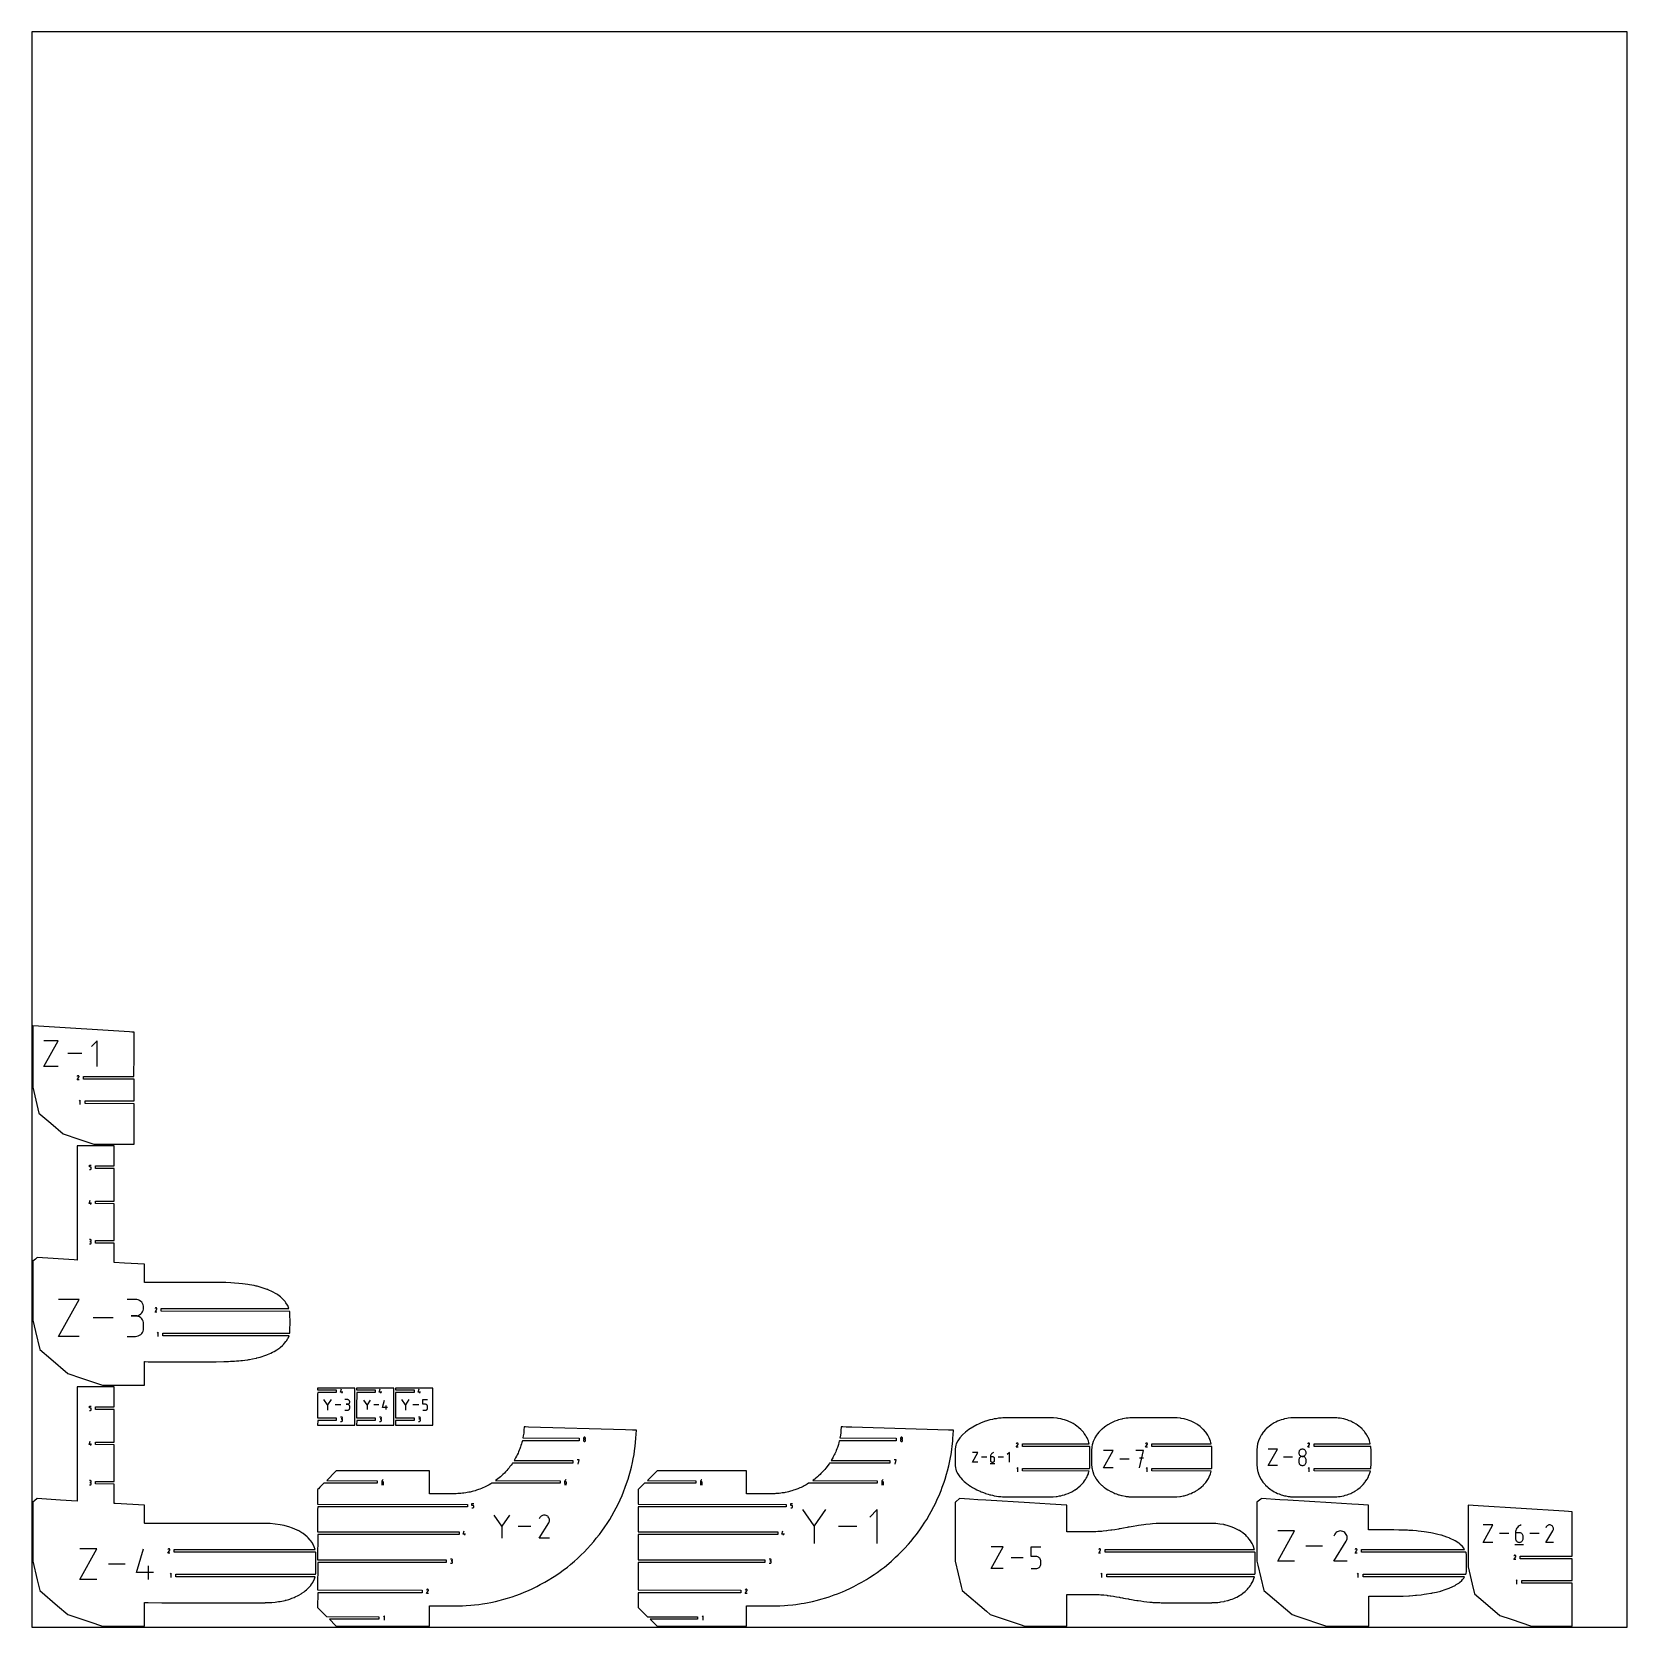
# Model space of a CAD drawing. Extents: x 0 to 3000, y 0 to 3000.
import ezdxf

# ---------------------------------------------------------------- set-up
doc = ezdxf.new("R2010")
doc.units = 0

msp = doc.modelspace()

# ---------------------------------------------------------------- linework, layer by layer
at = {"layer": 'annotation', "color": 1}
for p, q in [((22.665896, 1054.506105), (49.380538, 1102.619013)), ((49.380538, 1102.619013), (22.665896, 1102.619013)), ((122.470159, 1102.619013), (111.774044, 1091.91988)), ((122.470159, 1054.506105), (122.470159, 1102.619013)), ((49.380538, 1054.506105), (22.665896, 1054.506105)), ((93.73472, 1078.562559), (67.427405, 1078.562559)), ((85.111322, 1029.067671), (88.394403, 1034.353009)), ((88.664314, 1029.067671), (85.111322, 1029.067671)), ((85.349627, 1036.178169), (85.116339, 1035.730658)), ((85.534759, 1036.440689), (85.349627, 1036.178169)), ((85.756876, 1036.659833), (85.534759, 1036.440689)), ((86.009223, 1036.833845), (85.756876, 1036.659833)), ((86.285044, 1036.96097), (86.009223, 1036.833845)), ((86.577584, 1037.039454), (86.285044, 1036.96097)), ((86.880088, 1037.067541), (86.577584, 1037.039454)), ((87.1858, 1037.043477), (86.880088, 1037.067541)), ((87.487966, 1036.965506), (87.1858, 1037.043477)), ((87.779829, 1036.831875), (87.487966, 1036.965506)), ((88.040869, 1036.646511), (87.779829, 1036.831875)), ((87.779829, 1036.831875), (87.779829, 1036.831875)), ((88.259127, 1036.424076), (88.040869, 1036.646511)), ((88.432662, 1036.171387), (88.259127, 1036.424076)), ((88.394403, 1034.353009), (88.398328, 1034.357865)), ((88.394403, 1034.353009), (88.394403, 1034.353009)), ((88.398328, 1034.357865), (88.402091, 1034.362763)), ((88.402091, 1034.362763), (88.405719, 1034.367744)), ((88.405719, 1034.367744), (88.409235, 1034.372848)), ((88.409235, 1034.372848), (88.412664, 1034.378118)), ((88.412664, 1034.378118), (88.416031, 1034.383594)), ((88.416031, 1034.383594), (88.419362, 1034.389317)), ((88.419362, 1034.389317), (88.422679, 1034.39533)), ((88.422679, 1034.39533), (88.426009, 1034.401673)), ((88.426009, 1034.401673), (88.561567, 1034.692727)), ((88.426009, 1034.401673), (88.426009, 1034.401673)), ((88.559533, 1035.89526), (88.432662, 1036.171387)), ((88.6378, 1035.602513), (88.559533, 1035.89526)), ((88.561567, 1034.692727), (88.640758, 1034.994429)), ((88.665522, 1035.299964), (88.6378, 1035.602513)), ((88.640758, 1034.994429), (88.665522, 1035.299964)), ((90.884437, 991.016904), (89.105935, 989.2379)), ((90.884437, 983.016904), (90.884437, 991.016904)), ((108.076595, 865.287544), (108.076595, 868.850067)), ((108.076595, 868.850067), (111.629587, 868.850067)), ((109.853091, 865.287544), (108.076595, 865.287544)), ((108.076595, 860.850067), (109.853091, 860.850067)), ((110.17207, 865.259031), (109.853091, 865.287544)), ((109.853091, 860.850067), (110.171937, 860.878735)), ((109.853091, 860.850067), (109.853091, 860.850067)), ((110.171937, 860.878735), (110.472231, 860.961384)), ((110.472434, 865.176797), (110.17207, 865.259031)), ((110.472231, 860.961384), (110.748911, 861.09298)), ((110.749134, 865.045802), (110.472434, 865.176797)), ((110.748911, 861.09298), (110.996913, 861.268489)), ((110.99712, 864.871005), (110.749134, 865.045802)), ((110.996913, 861.268489), (111.211176, 861.482879)), ((111.211341, 864.657365), (110.99712, 864.871005)), ((111.211176, 861.482879), (111.386637, 861.731115)), ((111.386749, 864.409841), (111.211341, 864.657365)), ((111.386637, 861.731115), (111.518234, 862.008164)), ((111.518292, 864.133392), (111.386749, 864.409841)), ((111.518234, 862.008164), (111.600905, 862.308994)), ((111.600921, 863.832978), (111.518292, 864.133392)), ((111.600905, 862.308994), (111.629587, 862.62857)), ((111.629587, 863.513557), (111.600921, 863.832978)), ((111.629587, 862.62857), (111.629587, 863.513557)), ((111.629587, 863.513557), (111.629587, 863.513557)), ((107.632095, 796.59643), (109.406082, 802.817927)), ((112.074087, 796.59643), (107.632095, 796.59643)), ((110.742593, 794.817927), (110.742593, 798.370919)), ((109.853091, 728.783983), (108.076595, 728.783983)), ((108.076595, 720.793515), (109.853091, 720.793515)), ((109.853091, 725.230992), (108.963589, 725.230992)), ((108.963589, 725.230992), (109.853091, 725.230992)), ((110.172598, 728.755304), (109.853091, 728.783983)), ((109.853091, 725.230992), (110.172598, 725.259677)), ((110.172598, 725.202313), (109.853091, 725.230992)), ((109.853091, 725.230992), (109.853091, 725.230992)), ((109.853091, 720.793515), (110.172598, 720.822177)), ((109.853091, 720.793515), (109.853091, 720.793515)), ((110.473243, 728.672658), (110.172598, 728.755304)), ((110.172598, 725.259677), (110.473243, 725.342372)), ((110.473243, 725.119667), (110.172598, 725.202313)), ((110.172598, 720.822177), (110.473243, 720.904782)), ((110.750026, 728.541126), (110.473243, 728.672658)), ((110.473243, 725.342372), (110.750026, 725.474034)), ((110.750026, 724.988135), (110.473243, 725.119667)), ((110.473243, 720.904782), (110.750026, 721.03626)), ((110.997945, 728.365792), (110.750026, 728.541126)), ((110.750026, 725.474034), (110.997945, 725.649623)), ((110.997945, 724.812801), (110.750026, 724.988135)), ((110.750026, 721.03626), (110.997945, 721.21154)), ((111.212002, 728.151739), (110.997945, 728.365792)), ((110.997945, 725.649623), (111.212002, 725.864095)), ((111.212002, 724.598748), (110.997945, 724.812801)), ((110.997945, 721.21154), (111.212002, 721.425552)), ((111.387195, 727.90405), (111.212002, 728.151739)), ((111.212002, 725.864095), (111.387195, 726.112411)), ((111.387195, 724.351059), (111.212002, 724.598748)), ((111.212002, 721.425552), (111.387195, 721.673225)), ((111.518523, 727.627808), (111.387195, 727.90405)), ((111.387195, 726.112411), (111.518523, 726.389527)), ((111.518523, 724.074816), (111.387195, 724.351059)), ((111.387195, 721.673225), (111.518523, 721.949488)), ((111.600987, 727.328095), (111.518523, 727.627808)), ((111.518523, 726.389527), (111.600987, 726.690403)), ((111.600987, 723.775104), (111.518523, 724.074816)), ((111.518523, 721.949488), (111.600987, 722.24927)), ((111.629587, 727.009996), (111.600987, 727.328095)), ((111.600987, 726.690403), (111.629587, 727.009996)), ((111.629587, 723.457004), (111.600987, 723.775104)), ((111.600987, 722.24927), (111.629587, 722.567502)), ((111.629587, 727.009996), (111.629587, 727.009996)), ((111.629587, 722.567502), (111.629587, 723.457004)), ((111.629587, 723.457004), (111.629587, 723.457004)), ((50.102111, 546.670742), (88.801928, 616.368877)), ((88.801928, 616.368877), (50.102111, 616.368877)), ((194.662581, 616.288016), (179.185277, 616.288016)), ((197.446212, 616.038162), (194.662581, 616.288016)), ((200.065511, 615.318123), (197.446212, 616.038162)), ((202.476915, 614.172184), (200.065511, 615.318123)), ((204.636857, 612.644628), (202.476915, 614.172184)), ((206.501774, 610.779741), (204.636857, 612.644628)), ((208.028101, 608.621807), (206.501774, 610.779741)), ((209.172271, 606.21511), (208.028101, 608.621807)), ((209.890721, 603.603935), (209.172271, 606.21511)), ((210.139886, 600.832566), (209.890721, 603.603935)), ((209.890721, 598.048186), (210.139886, 600.832566)), ((210.139886, 600.832566), (210.139886, 600.832566)), ((232.154797, 600.078145), (231.93268, 599.859001)), ((232.407144, 600.252157), (232.154797, 600.078145)), ((232.682965, 600.379282), (232.407144, 600.252157)), ((232.975505, 600.457766), (232.682965, 600.379282)), ((233.278009, 600.485853), (232.975505, 600.457766)), ((233.583721, 600.461789), (233.278009, 600.485853)), ((233.885887, 600.383819), (233.583721, 600.461789)), ((234.17775, 600.250187), (233.885887, 600.383819)), ((234.43879, 600.064824), (234.17775, 600.250187)), ((234.17775, 600.250187), (234.17775, 600.250187)), ((234.657048, 599.842388), (234.43879, 600.064824)), ((153.055033, 581.51981), (114.945285, 581.51981)), ((194.662581, 585.333407), (186.913002, 585.333407)), ((186.913002, 585.333407), (194.662581, 585.333407)), ((194.662581, 585.333407), (197.446212, 585.583321)), ((197.446212, 585.083553), (194.662581, 585.333407)), ((194.662581, 585.333407), (194.662581, 585.333407)), ((197.446212, 585.583321), (200.065511, 586.30378)), ((200.065511, 584.363514), (197.446212, 585.083553)), ((200.065511, 586.30378), (202.476915, 587.450858)), ((202.476915, 583.217575), (200.065511, 584.363514)), ((202.476915, 587.450858), (204.636857, 588.980632)), ((204.636857, 581.69002), (202.476915, 583.217575)), ((204.636857, 588.980632), (206.501774, 590.849176)), ((206.501774, 579.825133), (204.636857, 581.69002)), ((206.501774, 590.849176), (208.028101, 593.012567)), ((208.028101, 577.667198), (206.501774, 579.825133)), ((208.028101, 593.012567), (209.172271, 595.426878)), ((209.172271, 575.260501), (208.028101, 577.667198)), ((209.172271, 595.426878), (209.890721, 598.048186)), ((209.890721, 572.649326), (209.172271, 575.260501)), ((210.139886, 569.877957), (209.890721, 572.649326)), ((231.509243, 592.485983), (234.792324, 597.771321)), ((235.062235, 592.485983), (231.509243, 592.485983)), ((231.747548, 599.596481), (231.51426, 599.148971)), ((231.93268, 599.859001), (231.747548, 599.596481)), ((234.830582, 599.589699), (234.657048, 599.842388)), ((234.792324, 597.771321), (234.796248, 597.776178)), ((234.792324, 597.771321), (234.792324, 597.771321)), ((234.796248, 597.776178), (234.800012, 597.781076)), ((234.800012, 597.781076), (234.80364, 597.786056)), ((234.80364, 597.786056), (234.807156, 597.79116)), ((234.807156, 597.79116), (234.810585, 597.79643)), ((234.810585, 597.79643), (234.813952, 597.801906)), ((234.813952, 597.801906), (234.817282, 597.807629)), ((234.817282, 597.807629), (234.8206, 597.813642)), ((234.8206, 597.813642), (234.82393, 597.819985)), ((234.82393, 597.819985), (234.959488, 598.111039)), ((234.82393, 597.819985), (234.82393, 597.819985)), ((234.957454, 599.313572), (234.830582, 599.589699)), ((235.035721, 599.020826), (234.957454, 599.313572)), ((234.959488, 598.111039), (235.038678, 598.412742)), ((235.063442, 598.718276), (235.035721, 599.020826)), ((235.038678, 598.412742), (235.063442, 598.718276)), ((88.801928, 546.670742), (50.102111, 546.670742)), ((179.185277, 546.672928), (194.662581, 546.672928)), ((194.662581, 546.672928), (197.446212, 546.922638)), ((194.662581, 546.672928), (194.662581, 546.672928)), ((197.446212, 546.922638), (200.065511, 547.642317)), ((200.065511, 547.642317), (202.476915, 548.787789)), ((202.476915, 548.787789), (204.636857, 550.314876)), ((204.636857, 550.314876), (206.501774, 552.179404)), ((206.501774, 552.179404), (208.028101, 554.337194)), ((208.028101, 554.337194), (209.172271, 556.744071)), ((209.172271, 556.744071), (209.890721, 559.355858)), ((209.890721, 559.355858), (210.139886, 562.128378)), ((210.139886, 562.128378), (210.139886, 569.877957)), ((210.139886, 569.877957), (210.139886, 569.877957)), ((237.312524, 554.435216), (235.534022, 552.656212)), ((237.312524, 546.435216), (237.312524, 554.435216)), ((555.949835, 418.2756), (549.224528, 428.001312)), ((562.673878, 428.001312), (555.949835, 418.2756)), ((580.186598, 441.554936), (581.960585, 447.776433)), ((584.62859, 441.554936), (580.186598, 441.554936)), ((583.297096, 439.776433), (583.297096, 443.329425)), ((593.29748, 427.977288), (588.820264, 427.977288)), ((594.102718, 427.905011), (593.29748, 427.977288)), ((594.860419, 427.696721), (594.102718, 427.905011)), ((595.557981, 427.365228), (594.860419, 427.696721)), ((596.182801, 426.923343), (595.557981, 427.365228)), ((595.557981, 419.635384), (596.182801, 420.077911)), ((596.722277, 426.383875), (596.182801, 426.923343)), ((596.182801, 420.077911), (596.722277, 420.618437)), ((597.163807, 425.759636), (596.722277, 426.383875)), ((596.722277, 420.618437), (597.163807, 421.244254)), ((597.494788, 425.063436), (597.163807, 425.759636)), ((597.163807, 421.244254), (597.494788, 421.942657)), ((597.702619, 424.308085), (597.494788, 425.063436)), ((597.494788, 421.942657), (597.702619, 422.700939)), ((597.774696, 423.506394), (597.702619, 424.308085)), ((597.702619, 422.700939), (597.774696, 423.506394)), ((597.774696, 423.506394), (597.774696, 423.506394)), ((630.338683, 418.231109), (624.454039, 426.741107)), ((636.22222, 426.741107), (630.338683, 418.231109)), ((653.361589, 441.554936), (655.135576, 447.776433)), ((657.803581, 441.554936), (653.361589, 441.554936)), ((656.472087, 439.776433), (656.472087, 443.329425)), ((659.100308, 413.020782), (663.012341, 426.740554)), ((702.299817, 418.2756), (695.574509, 428.001312)), ((709.023859, 428.001312), (702.299817, 418.2756)), ((726.53658, 441.554936), (728.310567, 447.776433)), ((730.978572, 441.554936), (726.53658, 441.554936)), ((729.647078, 439.776433), (729.647078, 443.329425)), ((735.170246, 419.022224), (735.170246, 428.00068)), ((735.170246, 428.00068), (744.124678, 428.00068)), ((108.076595, 412.063996), (108.076595, 415.626519)), ((108.076595, 415.626519), (111.629587, 415.626519)), ((109.853091, 412.063996), (108.076595, 412.063996)), ((108.076595, 407.626519), (109.853091, 407.626519)), ((110.172069, 412.035483), (109.853091, 412.063996)), ((109.853091, 407.626519), (110.171937, 407.655187)), ((109.853091, 407.626519), (109.853091, 407.626519)), ((110.171937, 407.655187), (110.472231, 407.737836)), ((110.472434, 411.953249), (110.172069, 412.035483)), ((110.472231, 407.737836), (110.748911, 407.869432)), ((110.749134, 411.822254), (110.472434, 411.953249)), ((110.748911, 407.869432), (110.996913, 408.044941)), ((110.997119, 411.647457), (110.749134, 411.822254)), ((110.996913, 408.044941), (111.211176, 408.259331)), ((111.211341, 411.433817), (110.997119, 411.647457)), ((111.211176, 408.259331), (111.386637, 408.507567)), ((111.386748, 411.186293), (111.211341, 411.433817)), ((111.386637, 408.507567), (111.518234, 408.784616)), ((111.518292, 410.909844), (111.386748, 411.186293)), ((111.518234, 408.784616), (111.600905, 409.085446)), ((111.600921, 410.60943), (111.518292, 410.909844)), ((111.600905, 409.085446), (111.629587, 409.405022)), ((111.629587, 410.290009), (111.600921, 410.60943)), ((111.629587, 409.405022), (111.629587, 410.290009)), ((111.629587, 410.290009), (111.629587, 410.290009)), ((555.949835, 419.058259), (555.949835, 407.838034)), ((581.261405, 417.919673), (570.237161, 417.919673)), ((582.407594, 394.933371), (580.631099, 394.933371)), ((582.407594, 391.380379), (581.518092, 391.380379)), ((581.518092, 391.380379), (582.407594, 391.380379)), ((582.727101, 394.904692), (582.407594, 394.933371)), ((582.407594, 391.380379), (582.727101, 391.409065)), ((582.727101, 391.351701), (582.407594, 391.380379)), ((582.407594, 391.380379), (582.407594, 391.380379)), ((583.027746, 394.822046), (582.727101, 394.904692)), ((582.727101, 391.409065), (583.027746, 391.491759)), ((583.027746, 391.269054), (582.727101, 391.351701)), ((583.304529, 394.690514), (583.027746, 394.822046)), ((583.027746, 391.491759), (583.304529, 391.623422)), ((583.304529, 391.137523), (583.027746, 391.269054)), ((583.552448, 394.51518), (583.304529, 394.690514)), ((583.304529, 391.623422), (583.552448, 391.79901)), ((583.552448, 390.962189), (583.304529, 391.137523)), ((583.766505, 394.301127), (583.552448, 394.51518)), ((583.552448, 391.79901), (583.766505, 392.013483)), ((583.766505, 390.748136), (583.552448, 390.962189)), ((583.941698, 394.053438), (583.766505, 394.301127)), ((583.766505, 392.013483), (583.941698, 392.261798)), ((583.941698, 390.500447), (583.766505, 390.748136)), ((584.073026, 393.777196), (583.941698, 394.053438)), ((583.941698, 392.261798), (584.073026, 392.538915)), ((584.073026, 390.224204), (583.941698, 390.500447)), ((584.155491, 393.477483), (584.073026, 393.777196)), ((584.073026, 392.538915), (584.155491, 392.83979)), ((584.155491, 389.924492), (584.073026, 390.224204)), ((584.18409, 393.159383), (584.155491, 393.477483)), ((584.155491, 392.83979), (584.18409, 393.159383)), ((584.18409, 393.159383), (584.18409, 393.159383)), ((588.820264, 407.839298), (593.29748, 407.839298)), ((593.29748, 419.022856), (591.055711, 419.022856)), ((591.055711, 419.022856), (593.29748, 419.022856)), ((593.29748, 419.022856), (594.102718, 419.09515)), ((594.102718, 418.950579), (593.29748, 419.022856)), ((593.29748, 419.022856), (593.29748, 419.022856)), ((593.29748, 407.839298), (594.102718, 407.911534)), ((593.29748, 407.839298), (593.29748, 407.839298)), ((594.102718, 419.09515), (594.860419, 419.303562)), ((594.860419, 418.742289), (594.102718, 418.950579)), ((594.102718, 407.911534), (594.860419, 408.11972)), ((594.860419, 419.303562), (595.557981, 419.635384)), ((595.557981, 418.410796), (594.860419, 418.742289)), ((594.860419, 408.11972), (595.557981, 408.451077)), ((596.182801, 417.96891), (595.557981, 418.410796)), ((595.557981, 408.451077), (596.182801, 408.892828)), ((596.722277, 417.429443), (596.182801, 417.96891)), ((596.182801, 408.892828), (596.722277, 409.432191)), ((597.163807, 416.805204), (596.722277, 417.429443)), ((596.722277, 409.432191), (597.163807, 410.056388)), ((597.494788, 416.109004), (597.163807, 416.805204)), ((597.163807, 410.056388), (597.494788, 410.752641)), ((597.702619, 415.353653), (597.494788, 416.109004)), ((597.494788, 410.752641), (597.702619, 411.508168)), ((597.774696, 414.551962), (597.702619, 415.353653)), ((597.702619, 411.508168), (597.774696, 412.310193)), ((597.774696, 412.310193), (597.774696, 414.551962)), ((597.774696, 414.551962), (597.774696, 414.551962)), ((630.338683, 418.915936), (630.338683, 409.098239)), ((652.486307, 417.919673), (642.840093, 417.919673)), ((655.582585, 394.933371), (653.806089, 394.933371)), ((655.582585, 391.380379), (654.693083, 391.380379)), ((654.693083, 391.380379), (655.582585, 391.380379)), ((655.902092, 394.904692), (655.582585, 394.933371)), ((655.582585, 391.380379), (655.902092, 391.409065)), ((655.902092, 391.351701), (655.582585, 391.380379)), ((655.582585, 391.380379), (655.582585, 391.380379)), ((656.202737, 394.822046), (655.902092, 394.904692)), ((655.902092, 391.409065), (656.202737, 391.491759)), ((656.202737, 391.269054), (655.902092, 391.351701)), ((656.47952, 394.690514), (656.202737, 394.822046)), ((656.202737, 391.491759), (656.47952, 391.623422)), ((656.47952, 391.137523), (656.202737, 391.269054)), ((656.727439, 394.51518), (656.47952, 394.690514)), ((656.47952, 391.623422), (656.727439, 391.79901)), ((656.727439, 390.962189), (656.47952, 391.137523)), ((656.941496, 394.301127), (656.727439, 394.51518)), ((656.727439, 391.79901), (656.941496, 392.013483)), ((656.941496, 390.748136), (656.727439, 390.962189)), ((657.116689, 394.053438), (656.941496, 394.301127)), ((656.941496, 392.013483), (657.116689, 392.261798)), ((657.116689, 390.500447), (656.941496, 390.748136)), ((657.248017, 393.777196), (657.116689, 394.053438)), ((657.116689, 392.261798), (657.248017, 392.538915)), ((657.248017, 390.224204), (657.116689, 390.500447)), ((657.330482, 393.477483), (657.248017, 393.777196)), ((657.248017, 392.538915), (657.330482, 392.83979)), ((657.330482, 389.924492), (657.248017, 390.224204)), ((657.359081, 393.159383), (657.330482, 393.477483)), ((657.330482, 392.83979), (657.359081, 393.159383)), ((657.359081, 393.159383), (657.359081, 393.159383)), ((668.895878, 413.020782), (659.100308, 413.020782)), ((665.959641, 409.098792), (665.959641, 416.93392)), ((702.299817, 419.058259), (702.299817, 407.838034)), ((727.611387, 417.919673), (716.587143, 417.919673)), ((728.757576, 394.933371), (726.98108, 394.933371)), ((728.757576, 391.380379), (727.868074, 391.380379)), ((727.868074, 391.380379), (728.757576, 391.380379)), ((729.077083, 394.904692), (728.757576, 394.933371)), ((728.757576, 391.380379), (729.077083, 391.409065)), ((729.077083, 391.351701), (728.757576, 391.380379)), ((728.757576, 391.380379), (728.757576, 391.380379)), ((729.377728, 394.822046), (729.077083, 394.904692)), ((729.077083, 391.409065), (729.377728, 391.491759)), ((729.377728, 391.269054), (729.077083, 391.351701)), ((729.654511, 394.690514), (729.377728, 394.822046)), ((729.377728, 391.491759), (729.654511, 391.623422)), ((729.654511, 391.137523), (729.377728, 391.269054)), ((729.90243, 394.51518), (729.654511, 394.690514)), ((729.654511, 391.623422), (729.90243, 391.79901)), ((729.90243, 390.962189), (729.654511, 391.137523)), ((730.116487, 394.301127), (729.90243, 394.51518)), ((729.90243, 391.79901), (730.116487, 392.013483)), ((730.116487, 390.748136), (729.90243, 390.962189)), ((730.29168, 394.053438), (730.116487, 394.301127)), ((730.116487, 392.013483), (730.29168, 392.261798)), ((730.29168, 390.500447), (730.116487, 390.748136)), ((730.423008, 393.777196), (730.29168, 394.053438)), ((730.29168, 392.261798), (730.423008, 392.538915)), ((730.423008, 390.224204), (730.29168, 390.500447)), ((730.505472, 393.477483), (730.423008, 393.777196)), ((730.423008, 392.538915), (730.505472, 392.83979)), ((730.505472, 389.924492), (730.423008, 390.224204)), ((730.534072, 393.159383), (730.505472, 393.477483)), ((730.505472, 392.83979), (730.534072, 393.159383)), ((730.534072, 393.159383), (730.534072, 393.159383)), ((739.647462, 419.022224), (735.170246, 419.022224)), ((735.170246, 407.838666), (739.647462, 407.838666)), ((740.451368, 418.950363), (739.647462, 419.022224)), ((739.647462, 407.838666), (740.451035, 407.910917)), ((739.647462, 407.838666), (739.647462, 407.838666)), ((740.451035, 407.910917), (741.207851, 408.119212)), ((741.208361, 418.743114), (740.451368, 418.950363)), ((741.207851, 408.119212), (741.905153, 408.450867)), ((741.905715, 418.412974), (741.208361, 418.743114)), ((741.905153, 408.450867), (742.530181, 408.893194)), ((742.530702, 417.972441), (741.905715, 418.412974)), ((742.530181, 408.893194), (743.070178, 409.43351)), ((743.070594, 417.434014), (742.530702, 417.972441)), ((743.070178, 409.43351), (743.512384, 410.059128)), ((743.512665, 416.810191), (743.070594, 417.434014)), ((743.512384, 410.059128), (743.844042, 410.757363)), ((743.844187, 416.113471), (743.512665, 416.810191)), ((743.844042, 410.757363), (744.052393, 411.515528)), ((744.052434, 415.356351), (743.844187, 416.113471)), ((744.052393, 411.515528), (744.124678, 412.32094)), ((744.124678, 414.551329), (744.052434, 415.356351)), ((744.124678, 412.32094), (744.124678, 414.551329)), ((744.124678, 414.551329), (744.124678, 414.551329)), ((580.631099, 386.942903), (582.407594, 386.942903)), ((582.407594, 386.942903), (582.727101, 386.971565)), ((582.407594, 386.942903), (582.407594, 386.942903)), ((582.727101, 386.971565), (583.027746, 387.05417)), ((583.027746, 387.05417), (583.304529, 387.185648)), ((583.304529, 387.185648), (583.552448, 387.360928)), ((583.552448, 387.360928), (583.766505, 387.57494)), ((583.766505, 387.57494), (583.941698, 387.822613)), ((583.941698, 387.822613), (584.073026, 388.098876)), ((584.073026, 388.098876), (584.155491, 388.398658)), ((584.18409, 389.606392), (584.155491, 389.924492)), ((584.155491, 388.398658), (584.18409, 388.71689)), ((584.18409, 388.71689), (584.18409, 389.606392)), ((584.18409, 389.606392), (584.18409, 389.606392)), ((653.806089, 386.942903), (655.582585, 386.942903)), ((655.582585, 386.942903), (655.902092, 386.971565)), ((655.582585, 386.942903), (655.582585, 386.942903)), ((655.902092, 386.971565), (656.202737, 387.05417)), ((656.202737, 387.05417), (656.47952, 387.185648)), ((656.47952, 387.185648), (656.727439, 387.360928)), ((656.727439, 387.360928), (656.941496, 387.57494)), ((656.941496, 387.57494), (657.116689, 387.822613)), ((657.116689, 387.822613), (657.248017, 388.098876)), ((657.248017, 388.098876), (657.330482, 388.398658)), ((657.359081, 389.606392), (657.330482, 389.924492)), ((657.330482, 388.398658), (657.359081, 388.71689)), ((657.359081, 388.71689), (657.359081, 389.606392)), ((657.359081, 389.606392), (657.359081, 389.606392)), ((726.98108, 386.942903), (728.757576, 386.942903)), ((728.757576, 386.942903), (729.077083, 386.971565)), ((728.757576, 386.942903), (728.757576, 386.942903)), ((729.077083, 386.971565), (729.377728, 387.05417)), ((729.377728, 387.05417), (729.654511, 387.185648)), ((729.654511, 387.185648), (729.90243, 387.360928)), ((729.90243, 387.360928), (730.116487, 387.57494)), ((730.116487, 387.57494), (730.29168, 387.822613)), ((730.29168, 387.822613), (730.423008, 388.098876)), ((730.423008, 388.098876), (730.505472, 388.398658)), ((730.534072, 389.606392), (730.505472, 389.924492)), ((730.505472, 388.398658), (730.534072, 388.71689)), ((730.534072, 388.71689), (730.534072, 389.606392)), ((730.534072, 389.606392), (730.534072, 389.606392)), ((107.632095, 343.372882), (109.406082, 349.594379)), ((112.074087, 343.372882), (107.632095, 343.372882)), ((110.742593, 341.594379), (110.742593, 345.147371)), ((1037.496022, 355.581414), (1037.467357, 355.263314)), ((1037.467357, 355.263314), (1037.467357, 355.263314)), ((1037.467357, 355.263314), (1037.496039, 354.943721)), ((1037.496022, 352.025251), (1037.467357, 351.705808)), ((1037.467357, 351.705808), (1037.467357, 350.820821)), ((1037.467357, 350.820821), (1037.467357, 350.820821)), ((1037.467357, 350.820821), (1037.496039, 350.5014)), ((1037.578651, 355.881126), (1037.496022, 355.581414)), ((1037.578651, 352.32601), (1037.496022, 352.025251)), ((1037.496039, 354.943721), (1037.578709, 354.642846)), ((1037.496039, 350.5014), (1037.578709, 350.200985)), ((1037.710195, 356.157369), (1037.578651, 355.881126)), ((1037.710195, 352.603039), (1037.578651, 352.32601)), ((1037.578709, 354.642846), (1037.710306, 354.365729)), ((1037.578709, 350.200985), (1037.710306, 349.924537)), ((1037.885602, 356.405058), (1037.710195, 356.157369)), ((1037.885602, 352.851292), (1037.710195, 352.603039)), ((1037.710306, 354.365729), (1037.885767, 354.117414)), ((1037.710306, 349.924537), (1037.885767, 349.677013)), ((1038.099824, 356.619111), (1037.885602, 356.405058)), ((1038.099824, 353.065723), (1037.885602, 352.851292)), ((1037.885767, 354.117414), (1038.10003, 353.902941)), ((1037.885767, 349.677013), (1038.10003, 349.463372)), ((1038.34781, 356.794445), (1038.099824, 356.619111)), ((1038.34781, 353.241286), (1038.099824, 353.065723)), ((1038.10003, 353.902941), (1038.348033, 353.727353)), ((1038.10003, 349.463372), (1038.348033, 349.288575)), ((1038.62451, 356.925976), (1038.34781, 356.794445)), ((1038.62451, 353.372935), (1038.34781, 353.241286)), ((1038.348033, 353.727353), (1038.624712, 353.59569)), ((1038.348033, 349.288575), (1038.624712, 349.15758)), ((1038.924874, 357.008623), (1038.62451, 356.925976)), ((1038.924874, 353.455625), (1038.62451, 353.372935)), ((1038.624712, 353.59569), (1038.925006, 353.512995)), ((1038.624712, 349.15758), (1038.925006, 349.075347)), ((1039.243852, 357.037301), (1038.924874, 357.008623)), ((1039.243852, 353.48431), (1038.924874, 353.455625)), ((1038.925006, 353.512995), (1039.243852, 353.48431)), ((1038.925006, 349.075347), (1039.243852, 349.046834)), ((1039.562831, 357.008623), (1039.243852, 357.037301)), ((1039.243852, 357.037301), (1039.243852, 357.037301)), ((1039.243852, 353.48431), (1039.562699, 353.512995)), ((1039.562831, 353.455642), (1039.243852, 353.48431)), ((1039.243852, 353.48431), (1039.243852, 353.48431)), ((1039.243852, 353.48431), (1039.243852, 353.48431)), ((1039.243852, 349.046834), (1039.562699, 349.075347)), ((1039.243852, 349.046834), (1039.243852, 349.046834)), ((1039.562699, 353.512995), (1039.862993, 353.59569)), ((1039.562699, 349.075347), (1039.862993, 349.15758)), ((1039.863195, 356.925976), (1039.562831, 357.008623)), ((1039.863195, 353.372993), (1039.562831, 353.455642)), ((1039.862993, 353.59569), (1040.139672, 353.727353)), ((1039.862993, 349.15758), (1040.139672, 349.288575)), ((1040.139895, 356.794445), (1039.863195, 356.925976)), ((1040.139895, 353.241398), (1039.863195, 353.372993)), ((1040.139672, 353.727353), (1040.387674, 353.902941)), ((1040.139672, 349.288575), (1040.387674, 349.463372)), ((1040.387881, 356.619111), (1040.139895, 356.794445)), ((1040.387881, 353.065888), (1040.139895, 353.241398)), ((1040.387674, 353.902941), (1040.601937, 354.117414)), ((1040.387674, 349.463372), (1040.601937, 349.677013)), ((1040.602102, 356.405058), (1040.387881, 356.619111)), ((1040.602102, 352.851499), (1040.387881, 353.065888)), ((1040.601937, 354.117414), (1040.777398, 354.365729)), ((1040.601937, 349.677013), (1040.777398, 349.924537)), ((1040.77751, 356.157369), (1040.602102, 356.405058)), ((1040.77751, 352.603262), (1040.602102, 352.851499)), ((1040.777398, 354.365729), (1040.908996, 354.642846)), ((1040.777398, 349.924537), (1040.908996, 350.200985)), ((1040.909053, 355.881126), (1040.77751, 356.157369)), ((1040.909053, 352.326213), (1040.77751, 352.603262)), ((1040.908996, 354.642846), (1040.991666, 354.943721)), ((1040.908996, 350.200985), (1040.991666, 350.5014)), ((1040.991683, 355.581414), (1040.909053, 355.881126)), ((1040.991683, 352.025383), (1040.909053, 352.326213)), ((1040.991666, 354.943721), (1041.020348, 355.263314)), ((1040.991666, 350.5014), (1041.020348, 350.820821)), ((1041.020348, 355.263314), (1040.991683, 355.581414)), ((1041.020348, 351.705808), (1040.991683, 352.025383)), ((1041.020348, 355.263314), (1041.020348, 355.263314)), ((1041.020348, 350.820821), (1041.020348, 351.705808)), ((1041.020348, 351.705808), (1041.020348, 351.705808)), ((1633.734389, 355.581413), (1633.705723, 355.263314)), ((1633.705723, 355.263314), (1633.705723, 355.263314)), ((1633.705723, 355.263314), (1633.734405, 354.943721)), ((1633.734389, 352.025251), (1633.705723, 351.705807)), ((1633.705723, 351.705807), (1633.705723, 350.82082)), ((1633.705723, 350.82082), (1633.705723, 350.82082)), ((1633.705723, 350.82082), (1633.734405, 350.501399)), ((1633.817018, 355.881126), (1633.734389, 355.581413)), ((1633.817018, 352.32601), (1633.734389, 352.025251)), ((1633.734405, 354.943721), (1633.817076, 354.642845)), ((1633.734405, 350.501399), (1633.817076, 350.200985)), ((1633.948562, 356.157368), (1633.817018, 355.881126)), ((1633.948562, 352.603039), (1633.817018, 352.32601)), ((1633.817076, 354.642845), (1633.948673, 354.365729)), ((1633.817076, 350.200985), (1633.948673, 349.924536)), ((1634.123969, 356.405057), (1633.948562, 356.157368)), ((1634.123969, 352.851292), (1633.948562, 352.603039)), ((1633.948673, 354.365729), (1634.124134, 354.117413)), ((1633.948673, 349.924536), (1634.124134, 349.677012)), ((1634.338191, 356.61911), (1634.123969, 356.405057)), ((1634.338191, 353.065723), (1634.123969, 352.851292)), ((1634.124134, 354.117413), (1634.338397, 353.902941)), ((1634.124134, 349.677012), (1634.338397, 349.463372)), ((1634.586176, 356.794444), (1634.338191, 356.61911)), ((1634.586176, 353.241286), (1634.338191, 353.065723)), ((1634.338397, 353.902941), (1634.586399, 353.727352)), ((1634.338397, 349.463372), (1634.586399, 349.288575)), ((1634.862876, 356.925976), (1634.586176, 356.794444)), ((1634.862876, 353.372935), (1634.586176, 353.241286)), ((1634.586399, 353.727352), (1634.863079, 353.59569)), ((1634.586399, 349.288575), (1634.863079, 349.15758)), ((1635.163241, 357.008622), (1634.862876, 356.925976)), ((1635.163241, 353.455625), (1634.862876, 353.372935)), ((1634.863079, 353.59569), (1635.163373, 353.512995)), ((1634.863079, 349.15758), (1635.163373, 349.075346)), ((1635.482219, 357.037301), (1635.163241, 357.008622)), ((1635.482219, 353.48431), (1635.163241, 353.455625)), ((1635.163373, 353.512995), (1635.482219, 353.48431)), ((1635.163373, 349.075346), (1635.482219, 349.046833)), ((1635.801198, 357.008622), (1635.482219, 357.037301)), ((1635.482219, 357.037301), (1635.482219, 357.037301)), ((1635.482219, 353.48431), (1635.801065, 353.512995)), ((1635.801198, 353.455641), (1635.482219, 353.48431)), ((1635.482219, 353.48431), (1635.482219, 353.48431)), ((1635.482219, 353.48431), (1635.482219, 353.48431)), ((1635.482219, 349.046833), (1635.801065, 349.075346)), ((1635.482219, 349.046833), (1635.482219, 349.046833)), ((1635.801065, 353.512995), (1636.10136, 353.59569)), ((1635.801065, 349.075346), (1636.10136, 349.15758)), ((1636.101562, 356.925976), (1635.801198, 357.008622)), ((1636.101562, 353.372993), (1635.801198, 353.455641)), ((1636.10136, 353.59569), (1636.378039, 353.727352)), ((1636.10136, 349.15758), (1636.378039, 349.288575)), ((1636.378262, 356.794444), (1636.101562, 356.925976)), ((1636.378262, 353.241397), (1636.101562, 353.372993)), ((1636.378039, 353.727352), (1636.626041, 353.902941)), ((1636.378039, 349.288575), (1636.626041, 349.463372)), ((1636.626248, 356.61911), (1636.378262, 356.794444)), ((1636.626248, 353.065888), (1636.378262, 353.241397)), ((1636.626041, 353.902941), (1636.840304, 354.117413)), ((1636.626041, 349.463372), (1636.840304, 349.677012)), ((1636.840469, 356.405057), (1636.626248, 356.61911)), ((1636.840469, 352.851498), (1636.626248, 353.065888)), ((1636.840304, 354.117413), (1637.015765, 354.365729)), ((1636.840304, 349.677012), (1637.015765, 349.924536)), ((1637.015877, 356.157368), (1636.840469, 356.405057)), ((1637.015877, 352.603262), (1636.840469, 352.851498)), ((1637.015765, 354.365729), (1637.147362, 354.642845)), ((1637.015765, 349.924536), (1637.147362, 350.200985)), ((1637.14742, 355.881126), (1637.015877, 356.157368)), ((1637.14742, 352.326212), (1637.015877, 352.603262)), ((1637.147362, 354.642845), (1637.230033, 354.943721)), ((1637.147362, 350.200985), (1637.230033, 350.501399)), ((1637.230049, 355.581413), (1637.14742, 355.881126)), ((1637.230049, 352.025383), (1637.14742, 352.326212)), ((1637.230033, 354.943721), (1637.258715, 355.263314)), ((1637.230033, 350.501399), (1637.258715, 350.82082)), ((1637.258715, 355.263314), (1637.230049, 355.581413)), ((1637.258715, 351.705807), (1637.230049, 352.025383)), ((1637.258715, 355.263314), (1637.258715, 355.263314)), ((1637.258715, 350.82082), (1637.258715, 351.705807)), ((1637.258715, 351.705807), (1637.258715, 351.705807)), ((1851.33681, 338.131092), (1854.61989, 343.41643)), ((1854.889801, 338.131092), (1851.33681, 338.131092)), ((1851.575114, 345.24159), (1851.341827, 344.79408)), ((1851.760246, 345.50411), (1851.575114, 345.24159)), ((1851.982364, 345.723254), (1851.760246, 345.50411)), ((1852.234711, 345.897266), (1851.982364, 345.723254)), ((1852.510532, 346.024391), (1852.234711, 345.897266)), ((1852.803072, 346.102875), (1852.510532, 346.024391)), ((1853.105576, 346.130962), (1852.803072, 346.102875)), ((1853.411288, 346.106898), (1853.105576, 346.130962)), ((1853.713453, 346.028928), (1853.411288, 346.106898)), ((1854.005316, 345.895296), (1853.713453, 346.028928)), ((1854.266356, 345.709933), (1854.005316, 345.895296)), ((1854.005316, 345.895296), (1854.005316, 345.895296)), ((1854.484614, 345.487497), (1854.266356, 345.709933)), ((1854.658149, 345.234808), (1854.484614, 345.487497)), ((1854.61989, 343.41643), (1854.623815, 343.421287)), ((1854.61989, 343.41643), (1854.61989, 343.41643)), ((1854.623815, 343.421287), (1854.627579, 343.426184)), ((1854.627579, 343.426184), (1854.631206, 343.431165)), ((1854.631206, 343.431165), (1854.634722, 343.436269)), ((1854.634722, 343.436269), (1854.638151, 343.441539)), ((1854.638151, 343.441539), (1854.641519, 343.447015)), ((1854.641519, 343.447015), (1854.644849, 343.452738)), ((1854.644849, 343.452738), (1854.648167, 343.458751)), ((1854.648167, 343.458751), (1854.651497, 343.465094)), ((1854.651497, 343.465094), (1854.787055, 343.756148)), ((1854.651497, 343.465094), (1854.651497, 343.465094)), ((1854.78502, 344.958681), (1854.658149, 345.234808)), ((1854.863287, 344.665934), (1854.78502, 344.958681)), ((1854.787055, 343.756148), (1854.866245, 344.057851)), ((1854.891009, 344.363385), (1854.863287, 344.665934)), ((1854.866245, 344.057851), (1854.891009, 344.363385)), ((2015.558262, 299.434418), (2033.665057, 332.044645)), ((2033.665057, 332.044645), (2015.558262, 332.044645)), ((2090.453807, 332.044645), (2075.95242, 332.044645)), ((2083.204136, 299.434418), (2090.453807, 332.044645)), ((2094.450272, 338.131092), (2097.733352, 343.41643)), ((2098.003263, 338.131092), (2094.450272, 338.131092)), ((2094.688576, 345.24159), (2094.455289, 344.794079)), ((2094.873708, 345.50411), (2094.688576, 345.24159)), ((2095.095826, 345.723254), (2094.873708, 345.50411)), ((2095.348173, 345.897266), (2095.095826, 345.723254)), ((2095.623994, 346.024391), (2095.348173, 345.897266)), ((2095.916534, 346.102874), (2095.623994, 346.024391)), ((2096.219038, 346.130962), (2095.916534, 346.102874)), ((2096.52475, 346.106898), (2096.219038, 346.130962)), ((2096.826915, 346.028927), (2096.52475, 346.106898)), ((2097.118778, 345.895296), (2096.826915, 346.028927)), ((2097.379818, 345.709932), (2097.118778, 345.895296)), ((2097.118778, 345.895296), (2097.118778, 345.895296)), ((2097.598076, 345.487497), (2097.379818, 345.709932)), ((2097.771611, 345.234808), (2097.598076, 345.487497)), ((2097.733352, 343.41643), (2097.737277, 343.421286)), ((2097.733352, 343.41643), (2097.733352, 343.41643)), ((2097.737277, 343.421286), (2097.741041, 343.426184)), ((2097.741041, 343.426184), (2097.744668, 343.431165)), ((2097.744668, 343.431165), (2097.748184, 343.436269)), ((2097.748184, 343.436269), (2097.751613, 343.441539)), ((2097.751613, 343.441539), (2097.754981, 343.447014)), ((2097.754981, 343.447014), (2097.758311, 343.452738)), ((2097.758311, 343.452738), (2097.761629, 343.458751)), ((2097.761629, 343.458751), (2097.764959, 343.465094)), ((2097.764959, 343.465094), (2097.900517, 343.756148)), ((2097.764959, 343.465094), (2097.764959, 343.465094)), ((2097.898482, 344.958681), (2097.771611, 345.234808)), ((2097.976749, 344.665934), (2097.898482, 344.958681)), ((2097.900517, 343.756148), (2097.979707, 344.05785)), ((2098.004471, 344.363385), (2097.976749, 344.665934)), ((2097.979707, 344.05785), (2098.004471, 344.363385)), ((2325.281107, 303.810612), (2342.457573, 334.745324)), ((2342.457573, 334.745324), (2325.281107, 334.745324)), ((2383.003538, 330.236752), (2382.684023, 329.077812)), ((2383.512195, 331.304937), (2383.003538, 330.236752)), ((2384.190467, 332.262711), (2383.512195, 331.304937)), ((2385.018828, 333.09042), (2384.190467, 332.262711)), ((2385.977749, 333.768407), (2385.018828, 333.09042)), ((2387.047703, 334.277019), (2385.977749, 333.768407)), ((2388.209163, 334.5966), (2387.047703, 334.277019)), ((2389.442602, 334.707495), (2388.209163, 334.5966)), ((2390.67604, 334.5966), (2389.442602, 334.707495)), ((2389.442602, 334.707495), (2389.442602, 334.707495)), ((2391.8375, 334.277019), (2390.67604, 334.5966)), ((2392.907454, 333.768407), (2391.8375, 334.277019)), ((2393.866376, 333.09042), (2392.907454, 333.768407)), ((2394.694736, 332.262711), (2393.866376, 333.09042)), ((2395.373009, 331.304937), (2394.694736, 332.262711)), ((2395.881666, 330.236752), (2395.373009, 331.304937)), ((2396.20118, 329.077812), (2395.881666, 330.236752)), ((2399.395053, 338.131092), (2402.678133, 343.41643)), ((2402.948044, 338.131092), (2399.395053, 338.131092)), ((2399.633357, 345.24159), (2399.40007, 344.79408)), ((2399.81849, 345.504111), (2399.633357, 345.24159)), ((2400.040607, 345.723254), (2399.81849, 345.504111)), ((2400.292954, 345.897266), (2400.040607, 345.723254)), ((2400.568775, 346.024391), (2400.292954, 345.897266)), ((2400.861315, 346.102875), (2400.568775, 346.024391)), ((2401.163819, 346.130962), (2400.861315, 346.102875)), ((2401.469531, 346.106898), (2401.163819, 346.130962)), ((2401.771696, 346.028928), (2401.469531, 346.106898)), ((2402.063559, 345.895297), (2401.771696, 346.028928)), ((2402.324599, 345.709933), (2402.063559, 345.895297)), ((2402.063559, 345.895297), (2402.063559, 345.895297)), ((2402.542857, 345.487498), (2402.324599, 345.709933)), ((2402.716392, 345.234808), (2402.542857, 345.487498)), ((2402.678133, 343.41643), (2402.682058, 343.421287)), ((2402.678133, 343.41643), (2402.678133, 343.41643)), ((2402.682058, 343.421287), (2402.685822, 343.426185)), ((2402.685822, 343.426185), (2402.689449, 343.431165)), ((2402.689449, 343.431165), (2402.692965, 343.43627)), ((2402.692965, 343.43627), (2402.696395, 343.441539)), ((2402.696395, 343.441539), (2402.699762, 343.447015)), ((2402.699762, 343.447015), (2402.703092, 343.452739)), ((2402.703092, 343.452739), (2402.70641, 343.458752)), ((2402.70641, 343.458752), (2402.70974, 343.465095)), ((2402.70974, 343.465095), (2402.845298, 343.756148)), ((2402.70974, 343.465095), (2402.70974, 343.465095)), ((2402.843263, 344.958681), (2402.716392, 345.234808)), ((2402.92153, 344.665935), (2402.843263, 344.958681)), ((2402.845298, 343.756148), (2402.924488, 344.057851)), ((2402.949252, 344.363386), (2402.92153, 344.665935)), ((2402.924488, 344.057851), (2402.949252, 344.363386)), ((1029.140973, 314.565643), (1025.583466, 314.565643)), ((1027.36247, 306.565643), (1029.140973, 314.565643)), ((1029.140973, 311.003119), (1027.36247, 311.003119)), ((1625.383213, 314.565642), (1621.825706, 314.565642)), ((1623.60471, 306.565642), (1625.383213, 314.565642)), ((1625.383213, 311.003119), (1623.60471, 311.003119)), ((1768.688141, 310.150575), (1778.824092, 328.405361)), ((1778.824092, 328.405361), (1768.688141, 328.405361)), ((1778.824092, 310.150575), (1768.688141, 310.150575)), ((1795.65276, 319.277968), (1785.671355, 319.277968)), ((1801.988874, 307.868726), (1811.116268, 307.868726)), ((1802.586347, 321.510102), (1802.496588, 320.276223)), ((1802.496588, 320.276223), (1802.496588, 314.208847)), ((1806.550281, 320.276223), (1802.496588, 320.276223)), ((1802.496588, 314.208847), (1802.496588, 314.208847)), ((1802.496588, 314.208847), (1802.562035, 313.479624)), ((1802.562035, 313.479624), (1802.750677, 312.793177)), ((1802.848334, 322.695617), (1802.586347, 321.510102)), ((1802.750677, 312.793177), (1803.050962, 312.160992)), ((1803.271609, 323.818069), (1802.848334, 322.695617)), ((1803.050962, 312.160992), (1803.451337, 311.594554)), ((1803.845232, 324.862761), (1803.271609, 323.818069)), ((1803.451337, 311.594554), (1803.940253, 311.10535)), ((1804.558266, 325.814994), (1803.845232, 324.862761)), ((1803.940253, 311.10535), (1804.506157, 310.704864)), ((1804.506157, 310.704864), (1805.137497, 310.404582)), ((1805.39977, 326.660069), (1804.558266, 325.814994)), ((1805.137497, 310.404582), (1805.822722, 310.215991)), ((1806.358805, 327.383287), (1805.39977, 326.660069)), ((1805.822722, 310.215991), (1806.550281, 310.150575)), ((1807.424433, 327.969951), (1806.358805, 327.383287)), ((1807.279348, 320.21116), (1806.550281, 320.276223)), ((1806.550281, 310.150575), (1807.279348, 310.215991)), ((1806.550281, 310.150575), (1806.550281, 310.150575)), ((1807.965374, 320.023515), (1807.279348, 320.21116)), ((1807.279348, 310.215991), (1807.965374, 310.404582)), ((1808.585714, 328.405361), (1807.424433, 327.969951)), ((1808.59695, 319.724605), (1807.965374, 320.023515)), ((1807.965374, 310.404582), (1808.59695, 310.704864)), ((1808.585714, 328.405361), (1808.585714, 328.405361)), ((1809.162665, 319.325744), (1808.59695, 319.724605)), ((1808.59695, 310.704864), (1809.162665, 311.10535)), ((1809.65111, 318.83825), (1809.162665, 319.325744)), ((1809.162665, 311.10535), (1809.65111, 311.594554)), ((1810.050873, 318.273438), (1809.65111, 318.83825)), ((1809.65111, 311.594554), (1810.050873, 312.160992)), ((1810.350545, 317.642624), (1810.050873, 318.273438)), ((1810.050873, 312.160992), (1810.350545, 312.793177)), ((1810.538716, 316.957123), (1810.350545, 317.642624)), ((1810.350545, 312.793177), (1810.538716, 313.479624)), ((1810.603975, 316.228253), (1810.538716, 316.957123)), ((1810.538716, 313.479624), (1810.603975, 314.208847)), ((1810.603975, 314.208847), (1810.603975, 316.228253)), ((1810.603975, 316.228253), (1810.603975, 316.228253)), ((1827.432642, 319.277968), (1817.451237, 319.277968)), ((1838.335315, 328.405361), (1834.277043, 324.345944)), ((1838.335315, 310.150575), (1838.335315, 328.405361)), ((1854.023887, 300.080325), (1852.245384, 298.301321)), ((1854.023887, 292.080325), (1854.023887, 300.080325)), ((2063.727674, 315.739531), (2045.89696, 315.739531)), ((2090.453807, 317.522807), (2083.204136, 317.522807)), ((2097.121067, 300.080325), (2095.342565, 298.301321)), ((2097.121067, 292.080325), (2097.121067, 300.080325)), ((2342.457573, 303.810612), (2325.281107, 303.810612)), ((2370.975572, 319.277968), (2354.061, 319.277968)), ((2382.684023, 329.077812), (2382.573179, 327.847772)), ((2382.573179, 327.847772), (2382.573179, 327.847772)), ((2382.573179, 327.847772), (2382.684087, 326.611957)), ((2382.684023, 315.326704), (2382.573179, 314.091467)), ((2382.573179, 314.091467), (2382.573179, 310.669365)), ((2382.573179, 310.669365), (2382.573179, 310.669365)), ((2382.573179, 310.669365), (2382.684087, 309.434216)), ((2383.003538, 316.489692), (2382.684023, 315.326704)), ((2382.684087, 326.611957), (2383.003761, 325.44852)), ((2382.684087, 309.434216), (2383.003761, 308.272561)), ((2383.512195, 317.560918), (2383.003538, 316.489692)), ((2383.003761, 325.44852), (2383.512626, 324.376956)), ((2383.003761, 308.272561), (2383.512626, 307.203578)), ((2384.190467, 318.520872), (2383.512195, 317.560918)), ((2383.512626, 324.376956), (2384.191106, 323.41676)), ((2383.512626, 307.203578), (2384.191106, 306.246443)), ((2385.018828, 319.350041), (2384.190467, 318.520872)), ((2384.191106, 323.41676), (2385.019626, 322.587428)), ((2384.191106, 306.246443), (2385.019626, 305.420331)), ((2385.977749, 320.028915), (2385.018828, 319.350041)), ((2385.019626, 322.587428), (2385.978611, 321.908456)), ((2385.019626, 305.420331), (2385.978611, 304.744419)), ((2387.047703, 320.537982), (2385.977749, 320.028915)), ((2385.978611, 321.908456), (2387.048486, 321.399338)), ((2385.978611, 304.744419), (2387.048486, 304.237883)), ((2388.209163, 320.857731), (2387.047703, 320.537982)), ((2387.048486, 321.399338), (2388.209674, 321.079571)), ((2387.048486, 304.237883), (2388.209674, 303.919898)), ((2389.442602, 320.968649), (2388.209163, 320.857731)), ((2388.209674, 321.079571), (2389.442602, 320.968649)), ((2388.209674, 303.919898), (2389.442602, 303.809642)), ((2389.442602, 320.968649), (2390.675529, 321.079571)), ((2390.67604, 320.857795), (2389.442602, 320.968649)), ((2389.442602, 320.968649), (2389.442602, 320.968649)), ((2389.442602, 320.968649), (2389.442602, 320.968649)), ((2389.442602, 303.809642), (2390.675529, 303.919898)), ((2389.442602, 303.809642), (2389.442602, 303.809642)), ((2390.675529, 321.079571), (2391.836718, 321.399338)), ((2390.675529, 303.919898), (2391.836718, 304.237883)), ((2391.8375, 320.538206), (2390.67604, 320.857795)), ((2391.836718, 321.399338), (2392.906592, 321.908456)), ((2391.836718, 304.237883), (2392.906592, 304.744419)), ((2392.907454, 320.029346), (2391.8375, 320.538206)), ((2392.906592, 321.908456), (2393.865577, 322.587428)), ((2392.906592, 304.744419), (2393.865577, 305.420331)), ((2393.866376, 319.35068), (2392.907454, 320.029346)), ((2393.865577, 322.587428), (2394.694097, 323.41676)), ((2393.865577, 305.420331), (2394.694097, 306.246443)), ((2394.694736, 318.52167), (2393.866376, 319.35068)), ((2394.694097, 323.41676), (2395.372578, 324.376956)), ((2394.694097, 306.246443), (2395.372578, 307.203578)), ((2395.373009, 317.56178), (2394.694736, 318.52167)), ((2395.372578, 324.376956), (2395.881442, 325.44852)), ((2395.372578, 307.203578), (2395.881442, 308.272561)), ((2395.881666, 316.490474), (2395.373009, 317.56178)), ((2395.881442, 325.44852), (2396.201116, 326.611957)), ((2395.881442, 308.272561), (2396.201116, 309.434216)), ((2396.20118, 315.327215), (2395.881666, 316.490474)), ((2396.201116, 326.611957), (2396.312025, 327.847772)), ((2396.201116, 309.434216), (2396.312025, 310.669365)), ((2396.312025, 327.847772), (2396.20118, 329.077812)), ((2396.312025, 314.091467), (2396.20118, 315.327215)), ((2396.312025, 327.847772), (2396.312025, 327.847772)), ((2396.312025, 310.669365), (2396.312025, 314.091467)), ((2396.312025, 314.091467), (2396.312025, 314.091467)), ((2402.061976, 300.080325), (2400.283473, 298.301321)), ((2402.061976, 292.080325), (2402.061976, 300.080325)), ((109.853091, 275.560435), (108.076595, 275.560435)), ((109.853091, 272.007444), (108.963589, 272.007444)), ((108.963589, 272.007444), (109.853091, 272.007444)), ((110.172598, 275.531756), (109.853091, 275.560435)), ((109.853091, 272.007444), (110.172598, 272.036129)), ((110.172598, 271.978765), (109.853091, 272.007444)), ((109.853091, 272.007444), (109.853091, 272.007444)), ((110.473243, 275.44911), (110.172598, 275.531756)), ((110.172598, 272.036129), (110.473243, 272.118824)), ((110.473243, 271.896119), (110.172598, 271.978765)), ((110.750026, 275.317578), (110.473243, 275.44911)), ((110.473243, 272.118824), (110.750026, 272.250486)), ((110.750026, 271.764587), (110.473243, 271.896119)), ((110.997945, 275.142244), (110.750026, 275.317578)), ((110.750026, 272.250486), (110.997945, 272.426075)), ((110.997945, 271.589253), (110.750026, 271.764587)), ((111.212002, 274.928191), (110.997945, 275.142244)), ((110.997945, 272.426075), (111.212002, 272.640547)), ((111.212002, 271.3752), (110.997945, 271.589253)), ((111.387195, 274.680502), (111.212002, 274.928191)), ((111.212002, 272.640547), (111.387195, 272.888863)), ((111.387195, 271.127511), (111.212002, 271.3752)), ((111.518523, 274.40426), (111.387195, 274.680502)), ((111.387195, 272.888863), (111.518523, 273.165979)), ((111.518523, 270.851268), (111.387195, 271.127511)), ((111.600987, 274.104547), (111.518523, 274.40426)), ((111.518523, 273.165979), (111.600987, 273.466855)), ((111.600987, 270.551556), (111.518523, 270.851268)), ((111.629587, 273.786448), (111.600987, 274.104547)), ((111.600987, 273.466855), (111.629587, 273.786448)), ((111.629587, 270.233456), (111.600987, 270.551556)), ((111.629587, 273.786448), (111.629587, 273.786448)), ((111.629587, 269.343954), (111.629587, 270.233456)), ((111.629587, 270.233456), (111.629587, 270.233456)), ((657.931879, 273.910958), (657.892543, 273.370222)), ((657.892543, 273.370222), (657.892543, 270.711248)), ((659.669038, 273.370222), (657.892543, 273.370222)), ((657.892543, 270.711248), (657.892543, 270.711248)), ((657.892543, 270.711248), (657.921224, 270.391672)), ((657.921224, 270.391672), (658.003895, 270.090842)), ((658.046693, 274.4305), (657.931879, 273.910958)), ((658.003895, 270.090842), (658.135492, 269.813793)), ((658.232189, 274.922405), (658.046693, 274.4305)), ((658.483574, 275.380232), (658.232189, 274.922405)), ((658.796055, 275.797539), (658.483574, 275.380232)), ((659.164837, 276.167886), (658.796055, 275.797539)), ((659.585125, 276.48483), (659.164837, 276.167886)), ((660.052128, 276.74193), (659.585125, 276.48483)), ((659.988545, 273.341708), (659.669038, 273.370222)), ((660.28919, 273.259475), (659.988545, 273.341708)), ((660.561049, 276.932745), (660.052128, 276.74193)), ((660.565973, 273.12848), (660.28919, 273.259475)), ((660.561049, 276.932745), (660.561049, 276.932745)), ((660.813893, 272.953683), (660.565973, 273.12848)), ((661.027949, 272.740043), (660.813893, 272.953683)), ((661.203142, 272.492519), (661.027949, 272.740043)), ((661.334471, 272.21607), (661.203142, 272.492519)), ((661.203142, 269.813793), (661.334471, 270.090842)), ((661.416935, 271.915655), (661.334471, 272.21607)), ((661.334471, 270.090842), (661.416935, 270.391672)), ((661.445534, 271.596235), (661.416935, 271.915655)), ((661.416935, 270.391672), (661.445534, 270.711248)), ((661.445534, 270.711248), (661.445534, 271.596235)), ((661.445534, 271.596235), (661.445534, 271.596235)), ((1001.909722, 273.910958), (1001.870386, 273.370222)), ((1001.870386, 273.370222), (1001.870386, 270.711248)), ((1003.646882, 273.370222), (1001.870386, 273.370222)), ((1001.870386, 270.711248), (1001.870386, 270.711248)), ((1001.870386, 270.711248), (1001.899068, 270.391672)), ((1001.899068, 270.391672), (1001.981739, 270.090842)), ((1002.024536, 274.4305), (1001.909722, 273.910958)), ((1001.981739, 270.090842), (1002.113336, 269.813793)), ((1002.210032, 274.922405), (1002.024536, 274.4305)), ((1002.461418, 275.380232), (1002.210032, 274.922405)), ((1002.773898, 275.797539), (1002.461418, 275.380232)), ((1003.14268, 276.167886), (1002.773898, 275.797539)), ((1003.562969, 276.48483), (1003.14268, 276.167886)), ((1004.029971, 276.74193), (1003.562969, 276.48483)), ((1003.966389, 273.341708), (1003.646882, 273.370222)), ((1004.267034, 273.259475), (1003.966389, 273.341708)), ((1004.538892, 276.932745), (1004.029971, 276.74193)), ((1004.543816, 273.12848), (1004.267034, 273.259475)), ((1004.538892, 276.932745), (1004.538892, 276.932745)), ((1004.791736, 272.953683), (1004.543816, 273.12848)), ((1005.005792, 272.740043), (1004.791736, 272.953683)), ((1005.180985, 272.492519), (1005.005792, 272.740043)), ((1005.312314, 272.21607), (1005.180985, 272.492519)), ((1005.180985, 269.813793), (1005.312314, 270.090842)), ((1005.394778, 271.915655), (1005.312314, 272.21607)), ((1005.312314, 270.090842), (1005.394778, 270.391672)), ((1005.423377, 271.596235), (1005.394778, 271.915655)), ((1005.394778, 270.391672), (1005.423377, 270.711248)), ((1005.423377, 270.711248), (1005.423377, 271.596235)), ((1005.423377, 271.596235), (1005.423377, 271.596235)), ((1257.224579, 273.910958), (1257.185243, 273.370221)), ((1257.185243, 273.370221), (1257.185243, 270.711247)), ((1258.961739, 273.370221), (1257.185243, 273.370221)), ((1257.185243, 270.711247), (1257.185243, 270.711247)), ((1257.185243, 270.711247), (1257.213925, 270.391671)), ((1257.213925, 270.391671), (1257.296596, 270.090842)), ((1257.339393, 274.430499), (1257.224579, 273.910958)), ((1257.296596, 270.090842), (1257.428193, 269.813792)), ((1257.524889, 274.922404), (1257.339393, 274.430499)), ((1257.776275, 275.380231), (1257.524889, 274.922404)), ((1258.088755, 275.797539), (1257.776275, 275.380231)), ((1258.457537, 276.167886), (1258.088755, 275.797539)), ((1258.877826, 276.48483), (1258.457537, 276.167886)), ((1259.344828, 276.74193), (1258.877826, 276.48483)), ((1259.281246, 273.341708), (1258.961739, 273.370221)), ((1259.581891, 273.259474), (1259.281246, 273.341708)), ((1259.853749, 276.932745), (1259.344828, 276.74193)), ((1259.858673, 273.128479), (1259.581891, 273.259474)), ((1259.853749, 276.932745), (1259.853749, 276.932745)), ((1260.106593, 272.953682), (1259.858673, 273.128479)), ((1260.320649, 272.740042), (1260.106593, 272.953682)), ((1260.495842, 272.492518), (1260.320649, 272.740042)), ((1260.627171, 272.216069), (1260.495842, 272.492518)), ((1260.495842, 269.813792), (1260.627171, 270.090842)), ((1260.709635, 271.915655), (1260.627171, 272.216069)), ((1260.627171, 270.090842), (1260.709635, 270.391671)), ((1260.738234, 271.596234), (1260.709635, 271.915655)), ((1260.709635, 270.391671), (1260.738234, 270.711247)), ((1260.738234, 270.711247), (1260.738234, 271.596234)), ((1260.738234, 271.596234), (1260.738234, 271.596234)), ((1598.168244, 273.910958), (1598.128907, 273.370221)), ((1598.128907, 273.370221), (1598.128907, 270.711247)), ((1599.905403, 273.370221), (1598.128907, 273.370221)), ((1598.128907, 270.711247), (1598.128907, 270.711247)), ((1598.128907, 270.711247), (1598.157589, 270.391671)), ((1598.157589, 270.391671), (1598.24026, 270.090842)), ((1598.283057, 274.430499), (1598.168244, 273.910958)), ((1598.24026, 270.090842), (1598.371857, 269.813792)), ((1598.468553, 274.922404), (1598.283057, 274.430499)), ((1598.719939, 275.380231), (1598.468553, 274.922404)), ((1599.032419, 275.797539), (1598.719939, 275.380231)), ((1599.401201, 276.167886), (1599.032419, 275.797539)), ((1599.82149, 276.48483), (1599.401201, 276.167886)), ((1600.288492, 276.74193), (1599.82149, 276.48483)), ((1600.22491, 273.341708), (1599.905403, 273.370221)), ((1600.525555, 273.259474), (1600.22491, 273.341708)), ((1600.797413, 276.932745), (1600.288492, 276.74193)), ((1600.802337, 273.128479), (1600.525555, 273.259474)), ((1600.797413, 276.932745), (1600.797413, 276.932745)), ((1601.050257, 272.953682), (1600.802337, 273.128479)), ((1601.264314, 272.740042), (1601.050257, 272.953682)), ((1601.439506, 272.492518), (1601.264314, 272.740042)), ((1601.570835, 272.216069), (1601.439506, 272.492518)), ((1601.439506, 269.813792), (1601.570835, 270.090842)), ((1601.653299, 271.915655), (1601.570835, 272.216069)), ((1601.570835, 270.090842), (1601.653299, 270.391671)), ((1601.681898, 271.596234), (1601.653299, 271.915655)), ((1601.653299, 270.391671), (1601.681898, 270.711247)), ((1601.681898, 270.711247), (1601.681898, 271.596234)), ((1601.681898, 271.596234), (1601.681898, 271.596234)), ((2033.665057, 299.434418), (2015.558262, 299.434418)), ((108.076595, 267.569967), (109.853091, 267.569967)), ((109.853091, 267.569967), (110.172598, 267.598629)), ((109.853091, 267.569967), (109.853091, 267.569967)), ((110.172598, 267.598629), (110.473243, 267.681234)), ((110.473243, 267.681234), (110.750026, 267.812712)), ((110.750026, 267.812712), (110.997945, 267.987992)), ((110.997945, 267.987992), (111.212002, 268.202004)), ((111.212002, 268.202004), (111.387195, 268.449677)), ((111.387195, 268.449677), (111.518523, 268.72594)), ((111.518523, 268.72594), (111.600987, 269.025722)), ((111.600987, 269.025722), (111.629587, 269.343954)), ((657.670042, 267.932745), (661.670042, 267.932745)), ((658.135492, 269.813793), (658.310953, 269.565557)), ((658.310953, 269.565557), (658.525216, 269.351167)), ((658.525216, 269.351167), (658.773219, 269.175658)), ((658.773219, 269.175658), (659.049898, 269.044062)), ((659.049898, 269.044062), (659.350192, 268.961413)), ((659.350192, 268.961413), (659.669038, 268.932745)), ((659.669038, 268.932745), (659.988545, 268.961413)), ((659.669038, 268.932745), (659.669038, 268.932745)), ((659.988545, 268.961413), (660.28919, 269.044062)), ((660.28919, 269.044062), (660.565973, 269.175658)), ((660.565973, 269.175658), (660.813893, 269.351167)), ((660.813893, 269.351167), (661.027949, 269.565557)), ((661.027949, 269.565557), (661.203142, 269.813793)), ((1001.647885, 267.932745), (1005.647885, 267.932745)), ((1002.113336, 269.813793), (1002.288797, 269.565557)), ((1002.288797, 269.565557), (1002.50306, 269.351167)), ((1002.50306, 269.351167), (1002.751062, 269.175658)), ((1002.751062, 269.175658), (1003.027741, 269.044062)), ((1003.027741, 269.044062), (1003.328035, 268.961413)), ((1003.328035, 268.961413), (1003.646882, 268.932745)), ((1003.646882, 268.932745), (1003.966389, 268.961413)), ((1003.646882, 268.932745), (1003.646882, 268.932745)), ((1003.966389, 268.961413), (1004.267034, 269.044062)), ((1004.267034, 269.044062), (1004.543816, 269.175658)), ((1004.543816, 269.175658), (1004.791736, 269.351167)), ((1004.791736, 269.351167), (1005.005792, 269.565557)), ((1005.005792, 269.565557), (1005.180985, 269.813793)), ((1256.962742, 267.932745), (1260.962742, 267.932745)), ((1257.428193, 269.813792), (1257.603654, 269.565556)), ((1257.603654, 269.565556), (1257.817917, 269.351167)), ((1257.817917, 269.351167), (1258.065919, 269.175657)), ((1258.065919, 269.175657), (1258.342598, 269.044061)), ((1258.342598, 269.044061), (1258.642892, 268.961413)), ((1258.642892, 268.961413), (1258.961739, 268.932745)), ((1258.961739, 268.932745), (1259.281246, 268.961413)), ((1258.961739, 268.932745), (1258.961739, 268.932745)), ((1259.281246, 268.961413), (1259.581891, 269.044061)), ((1259.581891, 269.044061), (1259.858673, 269.175657)), ((1259.858673, 269.175657), (1260.106593, 269.351167)), ((1260.106593, 269.351167), (1260.320649, 269.565556)), ((1260.320649, 269.565556), (1260.495842, 269.813792)), ((1597.906406, 267.932745), (1601.906406, 267.932745)), ((1598.371857, 269.813792), (1598.547318, 269.565556)), ((1598.547318, 269.565556), (1598.761581, 269.351167)), ((1598.761581, 269.351167), (1599.009583, 269.175657)), ((1599.009583, 269.175657), (1599.286262, 269.044061)), ((1599.286262, 269.044061), (1599.586556, 268.961413)), ((1599.586556, 268.961413), (1599.905403, 268.932745)), ((1599.905403, 268.932745), (1600.22491, 268.961413)), ((1599.905403, 268.932745), (1599.905403, 268.932745)), ((1600.22491, 268.961413), (1600.525555, 269.044061)), ((1600.525555, 269.044061), (1600.802337, 269.175657)), ((1600.802337, 269.175657), (1601.050257, 269.351167)), ((1601.050257, 269.351167), (1601.264314, 269.565556)), ((1601.264314, 269.565556), (1601.439506, 269.813792)), ((827.607575, 228.827404), (827.607575, 232.389927)), ((827.607575, 232.389927), (831.160567, 232.389927)), ((829.384071, 228.827404), (827.607575, 228.827404)), ((827.607575, 224.389927), (829.384071, 224.389927)), ((829.70305, 228.798891), (829.384071, 228.827404)), ((829.384071, 224.389927), (829.702917, 224.418595)), ((829.384071, 224.389927), (829.384071, 224.389927)), ((829.702917, 224.418595), (830.003211, 224.501244)), ((830.003414, 228.716657), (829.70305, 228.798891)), ((830.003211, 224.501244), (830.279891, 224.63284)), ((830.280114, 228.585662), (830.003414, 228.716657)), ((830.279891, 224.63284), (830.527893, 224.808349)), ((830.5281, 228.410865), (830.280114, 228.585662)), ((830.527893, 224.808349), (830.742156, 225.022739)), ((830.742321, 228.197225), (830.5281, 228.410865)), ((830.742156, 225.022739), (830.917617, 225.270975)), ((830.917729, 227.949701), (830.742321, 228.197225)), ((830.917617, 225.270975), (831.049214, 225.548025)), ((831.049272, 227.673252), (830.917729, 227.949701)), ((831.049214, 225.548025), (831.131885, 225.848854)), ((831.131901, 227.372838), (831.049272, 227.673252)), ((831.131885, 225.848854), (831.160567, 226.16843)), ((831.160567, 227.053417), (831.131901, 227.372838)), ((831.160567, 226.16843), (831.160567, 227.053417)), ((831.160567, 227.053417), (831.160567, 227.053417)), ((883.841134, 189.787263), (869.443677, 210.607952)), ((898.235885, 210.607952), (883.841134, 189.787263)), ((960.545625, 210.030561), (959.05748, 209.344679)), ((962.123974, 210.454006), (960.545625, 210.030561)), ((963.75608, 210.605546), (962.123974, 210.454006)), ((965.405496, 210.475712), (963.75608, 210.605546)), ((967.035776, 210.055037), (965.405496, 210.475712)), ((968.610471, 209.334053), (967.035776, 210.055037)), ((1426.993125, 228.827403), (1426.993125, 232.389927)), ((1426.993125, 232.389927), (1430.546116, 232.389927)), ((1428.769621, 228.827403), (1426.993125, 228.827403)), ((1426.993125, 224.389927), (1428.769621, 224.389927)), ((1429.088599, 228.79889), (1428.769621, 228.827403)), ((1428.769621, 224.389927), (1429.088467, 224.418595)), ((1428.769621, 224.389927), (1428.769621, 224.389927)), ((1429.088467, 224.418595), (1429.388761, 224.501244)), ((1429.388963, 228.716656), (1429.088599, 228.79889)), ((1429.388761, 224.501244), (1429.66544, 224.632839)), ((1429.665663, 228.585662), (1429.388963, 228.716656)), ((1429.66544, 224.632839), (1429.913443, 224.808349)), ((1429.913649, 228.410864), (1429.665663, 228.585662)), ((1429.913443, 224.808349), (1430.127705, 225.022738)), ((1430.127871, 228.197224), (1429.913649, 228.410864)), ((1430.127705, 225.022738), (1430.303167, 225.270974)), ((1430.303278, 227.9497), (1430.127871, 228.197224)), ((1430.303167, 225.270974), (1430.434764, 225.548024)), ((1430.434822, 227.673252), (1430.303278, 227.9497)), ((1430.434764, 225.548024), (1430.517434, 225.848853)), ((1430.517451, 227.372837), (1430.434822, 227.673252)), ((1430.517434, 225.848853), (1430.546116, 226.168429)), ((1430.546116, 227.053416), (1430.517451, 227.372837)), ((1430.546116, 226.168429), (1430.546116, 227.053416)), ((1430.546116, 227.053416), (1430.546116, 227.053416)), ((1471.246325, 190.132207), (1449.881426, 221.028767)), ((1492.607207, 221.028767), (1471.246325, 190.132207)), ((1589.910084, 221.026759), (1575.670835, 206.783493)), ((1589.910084, 156.976245), (1589.910084, 221.026759)), ((811.272578, 174.529149), (813.046566, 180.750647)), ((883.841134, 191.462771), (883.841134, 167.442648)), ((938.027842, 189.0253), (914.427272, 189.0253)), ((954.213014, 167.44365), (971.926299, 195.959765)), ((955.498743, 205.807095), (954.240082, 203.392631)), ((956.497592, 207.223478), (955.498743, 205.807095)), ((957.695987, 208.405829), (956.497592, 207.223478)), ((959.05748, 209.344679), (957.695987, 208.405829)), ((970.018868, 208.333956), (968.610471, 209.334053)), ((968.610471, 209.334053), (968.610471, 209.334053)), ((971.19644, 207.133846), (970.018868, 208.333956)), ((972.132717, 205.770503), (971.19644, 207.133846)), ((971.926299, 195.959765), (971.947474, 195.985968)), ((971.926299, 195.959765), (971.926299, 195.959765)), ((971.947474, 195.985968), (971.96778, 196.012393)), ((971.96778, 196.012393), (971.987352, 196.039264)), ((971.987352, 196.039264), (972.006322, 196.066804)), ((972.006322, 196.066804), (972.024824, 196.095235)), ((972.024824, 196.095235), (972.042992, 196.124779)), ((972.042992, 196.124779), (972.060959, 196.155661)), ((972.060959, 196.155661), (972.078859, 196.188101)), ((972.078859, 196.188101), (972.096827, 196.222324)), ((972.096827, 196.222324), (972.828204, 197.792653)), ((972.096827, 196.222324), (972.096827, 196.222324)), ((972.817229, 204.28071), (972.132717, 205.770503)), ((973.239504, 202.701247), (972.817229, 204.28071)), ((972.828204, 197.792653), (973.255462, 199.420437)), ((973.389072, 201.068896), (973.239504, 202.701247)), ((973.255462, 199.420437), (973.389072, 201.068896)), ((1410.654465, 174.529149), (1412.428453, 180.750646)), ((1471.246325, 192.618553), (1471.246325, 156.974237)), ((1551.655909, 189.001502), (1516.634184, 189.001502)), ((2343.25189, 124.026001), (2374.766962, 180.784454)), ((2374.766962, 180.784454), (2343.25189, 180.784454)), ((2456.701967, 180.02697), (2454.745069, 179.125041)), ((2458.777483, 180.583796), (2456.701967, 180.02697)), ((2460.923689, 180.78307), (2458.777483, 180.583796)), ((2463.092657, 180.61234), (2460.923689, 180.78307)), ((2465.236461, 180.059156), (2463.092657, 180.61234)), ((2467.307172, 179.111067), (2465.236461, 180.059156)), ((2729.311569, 159.391909), (2747.50338, 192.155251)), ((2747.50338, 192.155251), (2729.311569, 192.155251)), ((2790.621629, 181.90751), (2790.151421, 179.779771)), ((2791.381315, 183.922067), (2790.621629, 181.90751)), ((2792.410843, 185.79706), (2791.381315, 183.922067)), ((2793.690582, 187.506109), (2792.410843, 185.79706)), ((2795.200897, 189.022833), (2793.690582, 187.506109)), ((2796.922155, 190.320852), (2795.200897, 189.022833)), ((2798.834724, 191.373785), (2796.922155, 190.320852)), ((2800.918969, 192.155251), (2798.834724, 191.373785)), ((2800.918969, 192.155251), (2800.918969, 192.155251)), ((2847.030719, 159.391643), (2860.476305, 181.03731)), ((2848.006675, 188.512102), (2847.051266, 186.67936)), ((2848.764869, 189.587233), (2848.006675, 188.512102)), ((2849.674532, 190.484717), (2848.764869, 189.587233)), ((2850.707998, 191.197369), (2849.674532, 190.484717)), ((2851.837601, 191.717999), (2850.707998, 191.197369)), ((2853.035675, 192.039423), (2851.837601, 191.717999)), ((2854.274554, 192.154452), (2853.035675, 192.039423)), ((2855.526573, 192.055899), (2854.274554, 192.154452)), ((2856.764066, 191.736579), (2855.526573, 192.055899)), ((2857.959367, 191.189302), (2856.764066, 191.736579)), ((2859.028435, 190.430161), (2857.959367, 191.189302)), ((2857.959367, 191.189302), (2857.959367, 191.189302)), ((2859.922292, 189.519196), (2859.028435, 190.430161)), ((2860.63299, 188.484326), (2859.922292, 189.519196)), ((2860.476305, 181.03731), (2860.492378, 181.057199)), ((2860.476305, 181.03731), (2860.476305, 181.03731)), ((2860.492378, 181.057199), (2860.507792, 181.077258)), ((2860.507792, 181.077258), (2860.522648, 181.097655)), ((2860.522648, 181.097655), (2860.537048, 181.11856)), ((2860.537048, 181.11856), (2860.551092, 181.140141)), ((2860.551092, 181.140141), (2860.564883, 181.162567)), ((2860.564883, 181.162567), (2860.578521, 181.186008)), ((2860.578521, 181.186008), (2860.592109, 181.210633)), ((2860.592109, 181.210633), (2860.605747, 181.23661)), ((2860.605747, 181.23661), (2861.160913, 182.428596)), ((2860.605747, 181.23661), (2860.605747, 181.23661)), ((2861.152581, 187.353472), (2860.63299, 188.484326)), ((2861.473117, 186.154552), (2861.152581, 187.353472)), ((2861.160913, 182.428596), (2861.485231, 183.664195)), ((2861.586649, 184.915487), (2861.473117, 186.154552)), ((2861.485231, 183.664195), (2861.586649, 184.915487)), ((815.71457, 174.529149), (811.272578, 174.529149)), ((814.383076, 172.750647), (814.383076, 176.303638)), ((973.382556, 167.44365), (954.213014, 167.44365)), ((1415.096457, 174.529149), (1410.654465, 174.529149)), ((1413.764963, 172.750646), (1413.764963, 176.303637)), ((1804.142398, 110.111133), (1826.707926, 150.751512)), ((1826.707926, 150.751512), (1804.142398, 150.751512)), ((1879.409675, 132.653724), (1879.409675, 150.751512)), ((1879.409675, 150.751512), (1897.459039, 150.751512)), ((2427.091272, 152.405228), (2396.056721, 152.405228)), ((2448.374637, 124.02554), (2471.667457, 161.523991)), ((2450.06536, 174.473147), (2448.410231, 171.298148)), ((2451.378838, 176.335679), (2450.06536, 174.473147)), ((2452.954717, 177.890461), (2451.378838, 176.335679)), ((2454.745069, 179.125041), (2452.954717, 177.890461)), ((2469.159202, 177.795948), (2467.307172, 179.111067)), ((2467.307172, 179.111067), (2467.307172, 179.111067)), ((2470.707699, 176.217813), (2469.159202, 177.795948)), ((2471.938896, 174.425029), (2470.707699, 176.217813)), ((2471.667457, 161.523991), (2471.695303, 161.558447)), ((2471.667457, 161.523991), (2471.667457, 161.523991)), ((2471.695303, 161.558447), (2471.722006, 161.593197)), ((2471.722006, 161.593197), (2471.747742, 161.628532)), ((2471.747742, 161.628532), (2471.772687, 161.664747)), ((2471.772687, 161.664747), (2471.797017, 161.702133)), ((2471.797017, 161.702133), (2471.820908, 161.740983)), ((2471.820908, 161.740983), (2471.844535, 161.781592)), ((2471.844535, 161.781592), (2471.868074, 161.824251)), ((2471.868074, 161.824251), (2471.891701, 161.869254)), ((2471.891701, 161.869254), (2472.853456, 163.934224)), ((2471.891701, 161.869254), (2471.891701, 161.869254)), ((2472.839023, 172.465964), (2471.938896, 174.425029)), ((2473.394311, 170.388983), (2472.839023, 172.465964)), ((2472.853456, 163.934224), (2473.415297, 166.074746)), ((2473.590992, 168.242455), (2473.394311, 170.388983)), ((2473.415297, 166.074746), (2473.590992, 168.242455)), ((2747.50338, 159.391909), (2729.311569, 159.391909)), ((2777.70715, 175.77358), (2759.792715, 175.77358)), ((2789.079087, 155.296491), (2805.460758, 155.296491)), ((2790.151421, 179.779771), (2789.990321, 177.565229)), ((2789.990321, 177.565229), (2789.990321, 166.67562)), ((2797.265813, 177.565229), (2789.990321, 177.565229)), ((2789.990321, 166.67562), (2789.990321, 166.67562)), ((2789.990321, 166.67562), (2790.107785, 165.366823)), ((2790.107785, 165.366823), (2790.446356, 164.134801)), ((2790.446356, 164.134801), (2790.985301, 163.000167)), ((2790.985301, 163.000167), (2791.703888, 161.983536)), ((2791.703888, 161.983536), (2792.581384, 161.105521)), ((2792.581384, 161.105521), (2793.597057, 160.386737)), ((2793.597057, 160.386737), (2794.730175, 159.847798)), ((2794.730175, 159.847798), (2795.960004, 159.509317)), ((2795.960004, 159.509317), (2797.265813, 159.391909)), ((2798.574328, 177.448455), (2797.265813, 177.565229)), ((2797.265813, 159.391909), (2798.574328, 159.509317)), ((2797.265813, 159.391909), (2797.265813, 159.391909)), ((2799.805595, 177.111674), (2798.574328, 177.448455)), ((2798.574328, 159.509317), (2799.805595, 159.847798)), ((2800.939135, 176.575195), (2799.805595, 177.111674)), ((2799.805595, 159.847798), (2800.939135, 160.386737)), ((2801.95447, 175.859328), (2800.939135, 176.575195)), ((2800.939135, 160.386737), (2801.95447, 161.105521)), ((2802.83112, 174.984383), (2801.95447, 175.859328)), ((2801.95447, 161.105521), (2802.83112, 161.983536)), ((2803.548608, 173.970669), (2802.83112, 174.984383)), ((2802.83112, 161.983536), (2803.548608, 163.000167)), ((2804.086454, 172.838495), (2803.548608, 173.970669)), ((2803.548608, 163.000167), (2804.086454, 164.134801)), ((2804.424179, 171.608173), (2804.086454, 172.838495)), ((2804.086454, 164.134801), (2804.424179, 165.366823)), ((2804.541305, 170.30001), (2804.424179, 171.608173)), ((2804.424179, 165.366823), (2804.541305, 166.67562)), ((2804.541305, 166.67562), (2804.541305, 170.30001)), ((2804.541305, 170.30001), (2804.541305, 170.30001)), ((2834.745075, 175.77358), (2816.83064, 175.77358)), ((2861.581703, 159.391643), (2847.030719, 159.391643)), ((90.4515, 89.641449), (122.395823, 147.172981)), ((122.395823, 147.172981), (90.4515, 147.172981)), ((197.001729, 102.431445), (209.759254, 147.172981)), ((255.895977, 139.262435), (259.179057, 144.547773)), ((259.448968, 139.262435), (255.895977, 139.262435)), ((256.134281, 146.372933), (255.900994, 145.925423)), ((256.319413, 146.635453), (256.134281, 146.372933)), ((256.541531, 146.854597), (256.319413, 146.635453)), ((256.793878, 147.028609), (256.541531, 146.854597)), ((257.069699, 147.155734), (256.793878, 147.028609)), ((257.362239, 147.234218), (257.069699, 147.155734)), ((257.664743, 147.262305), (257.362239, 147.234218)), ((257.970455, 147.238241), (257.664743, 147.262305)), ((258.27262, 147.160271), (257.970455, 147.238241)), ((258.564483, 147.026639), (258.27262, 147.160271)), ((258.825523, 146.841276), (258.564483, 147.026639)), ((258.564483, 147.026639), (258.564483, 147.026639)), ((259.043781, 146.61884), (258.825523, 146.841276)), ((259.217316, 146.366151), (259.043781, 146.61884)), ((259.179057, 144.547773), (259.182982, 144.55263)), ((259.179057, 144.547773), (259.179057, 144.547773)), ((259.182982, 144.55263), (259.186746, 144.557528)), ((259.186746, 144.557528), (259.190373, 144.562508)), ((259.190373, 144.562508), (259.193889, 144.567612)), ((259.193889, 144.567612), (259.197318, 144.572882)), ((259.197318, 144.572882), (259.200686, 144.578358)), ((259.200686, 144.578358), (259.204016, 144.584081)), ((259.204016, 144.584081), (259.207334, 144.590094)), ((259.207334, 144.590094), (259.210664, 144.596437)), ((259.210664, 144.596437), (259.346222, 144.887491)), ((259.210664, 144.596437), (259.210664, 144.596437)), ((259.344187, 146.090024), (259.217316, 146.366151)), ((259.422454, 145.797278), (259.344187, 146.090024)), ((259.346222, 144.887491), (259.425412, 145.189194)), ((259.450176, 145.494728), (259.422454, 145.797278)), ((259.425412, 145.189194), (259.450176, 145.494728)), ((789.106841, 127.907584), (787.330345, 127.907584)), ((789.106841, 124.354592), (788.217339, 124.354592)), ((788.217339, 124.354592), (789.106841, 124.354592)), ((789.426348, 127.878905), (789.106841, 127.907584)), ((789.106841, 124.354592), (789.426348, 124.383278)), ((789.426348, 124.325914), (789.106841, 124.354592)), ((789.106841, 124.354592), (789.106841, 124.354592)), ((789.726993, 127.796259), (789.426348, 127.878905)), ((789.426348, 124.383278), (789.726993, 124.465972)), ((789.726993, 124.243267), (789.426348, 124.325914)), ((789.426348, 119.945778), (789.726993, 120.028383)), ((790.003775, 127.664727), (789.726993, 127.796259)), ((789.726993, 124.465972), (790.003775, 124.597635)), ((790.003775, 124.111736), (789.726993, 124.243267)), ((789.726993, 120.028383), (790.003775, 120.159861)), ((790.251695, 127.489393), (790.003775, 127.664727)), ((790.003775, 124.597635), (790.251695, 124.773223)), ((790.251695, 123.936402), (790.003775, 124.111736)), ((790.003775, 120.159861), (790.251695, 120.335141)), ((790.465751, 127.27534), (790.251695, 127.489393)), ((790.251695, 124.773223), (790.465751, 124.987696)), ((790.465751, 123.722349), (790.251695, 123.936402)), ((790.251695, 120.335141), (790.465751, 120.549153)), ((790.640944, 127.027651), (790.465751, 127.27534)), ((790.465751, 124.987696), (790.640944, 125.236012)), ((790.640944, 123.47466), (790.465751, 123.722349)), ((790.465751, 120.549153), (790.640944, 120.796826)), ((790.772273, 126.751409), (790.640944, 127.027651)), ((790.640944, 125.236012), (790.772273, 125.513128)), ((790.772273, 123.198417), (790.640944, 123.47466)), ((790.640944, 120.796826), (790.772273, 121.073089)), ((790.854737, 126.451696), (790.772273, 126.751409)), ((790.772273, 125.513128), (790.854737, 125.814003)), ((790.854737, 122.898705), (790.772273, 123.198417)), ((790.772273, 121.073089), (790.854737, 121.372871)), ((790.883336, 126.133596), (790.854737, 126.451696)), ((790.854737, 125.814003), (790.883336, 126.133596)), ((790.883336, 122.580605), (790.854737, 122.898705)), ((790.854737, 121.372871), (790.883336, 121.691103)), ((790.883336, 126.133596), (790.883336, 126.133596)), ((790.883336, 121.691103), (790.883336, 122.580605)), ((790.883336, 122.580605), (790.883336, 122.580605)), ((1388.481566, 127.907583), (1386.70507, 127.907583)), ((1388.481566, 124.354592), (1387.592064, 124.354592)), ((1387.592064, 124.354592), (1388.481566, 124.354592)), ((1388.801073, 127.878905), (1388.481566, 127.907583)), ((1388.481566, 124.354592), (1388.801073, 124.383277)), ((1388.801073, 124.325913), (1388.481566, 124.354592)), ((1388.481566, 124.354592), (1388.481566, 124.354592)), ((1389.101718, 127.796258), (1388.801073, 127.878905)), ((1388.801073, 124.383277), (1389.101718, 124.465972)), ((1389.101718, 124.243267), (1388.801073, 124.325913)), ((1388.801073, 119.945777), (1389.101718, 120.028383)), ((1389.378501, 127.664727), (1389.101718, 127.796258)), ((1389.101718, 124.465972), (1389.378501, 124.597634)), ((1389.378501, 124.111735), (1389.101718, 124.243267)), ((1389.101718, 120.028383), (1389.378501, 120.159861)), ((1389.62642, 127.489393), (1389.378501, 127.664727)), ((1389.378501, 124.597634), (1389.62642, 124.773223)), ((1389.62642, 123.936401), (1389.378501, 124.111735)), ((1389.378501, 120.159861), (1389.62642, 120.335141)), ((1389.840477, 127.27534), (1389.62642, 127.489393)), ((1389.62642, 124.773223), (1389.840477, 124.987696)), ((1389.840477, 123.722348), (1389.62642, 123.936401)), ((1389.62642, 120.335141), (1389.840477, 120.549152)), ((1390.015669, 127.02765), (1389.840477, 127.27534)), ((1389.840477, 124.987696), (1390.015669, 125.236011)), ((1390.015669, 123.474659), (1389.840477, 123.722348)), ((1389.840477, 120.549152), (1390.015669, 120.796825)), ((1390.146998, 126.751408), (1390.015669, 127.02765)), ((1390.015669, 125.236011), (1390.146998, 125.513127)), ((1390.146998, 123.198417), (1390.015669, 123.474659)), ((1390.015669, 120.796825), (1390.146998, 121.073088)), ((1390.229462, 126.451696), (1390.146998, 126.751408)), ((1390.146998, 125.513127), (1390.229462, 125.814003)), ((1390.229462, 122.898704), (1390.146998, 123.198417)), ((1390.146998, 121.073088), (1390.229462, 121.372871)), ((1390.258062, 126.133596), (1390.229462, 126.451696)), ((1390.229462, 125.814003), (1390.258062, 126.133596)), ((1390.258062, 122.580605), (1390.229462, 122.898704)), ((1390.229462, 121.372871), (1390.258062, 121.691103)), ((1390.258062, 126.133596), (1390.258062, 126.133596)), ((1390.258062, 121.691103), (1390.258062, 122.580605)), ((1390.258062, 122.580605), (1390.258062, 122.580605)), ((1864.173355, 130.431323), (1841.951892, 130.431323)), ((1888.434357, 132.653724), (1879.409675, 132.653724)), ((1890.054783, 132.508875), (1888.434357, 132.653724)), ((1891.580647, 132.091125), (1890.054783, 132.508875)), ((1892.986296, 131.425664), (1891.580647, 132.091125)), ((1894.246076, 130.537687), (1892.986296, 131.425664)), ((1895.334332, 129.452385), (1894.246076, 130.537687)), ((1896.22541, 128.194951), (1895.334332, 129.452385)), ((1896.893657, 126.790578), (1896.22541, 128.194951)), ((1897.313418, 125.264459), (1896.893657, 126.790578)), ((1897.459039, 123.641785), (1897.313418, 125.264459)), ((1897.459039, 119.14601), (1897.459039, 123.641785)), ((1897.459039, 123.641785), (1897.459039, 123.641785)), ((2006.379162, 139.262435), (2009.662242, 144.547773)), ((2009.932153, 139.262435), (2006.379162, 139.262435)), ((2006.617466, 146.372933), (2006.384179, 145.925423)), ((2006.802599, 146.635453), (2006.617466, 146.372933)), ((2007.024716, 146.854597), (2006.802599, 146.635453)), ((2007.277063, 147.028609), (2007.024716, 146.854597)), ((2007.552884, 147.155734), (2007.277063, 147.028609)), ((2007.845424, 147.234218), (2007.552884, 147.155734)), ((2008.147928, 147.262305), (2007.845424, 147.234218)), ((2008.45364, 147.238241), (2008.147928, 147.262305)), ((2008.755805, 147.160271), (2008.45364, 147.238241)), ((2009.047668, 147.026639), (2008.755805, 147.160271)), ((2009.308708, 146.841276), (2009.047668, 147.026639)), ((2009.047668, 147.026639), (2009.047668, 147.026639)), ((2009.526966, 146.61884), (2009.308708, 146.841276)), ((2009.700501, 146.366151), (2009.526966, 146.61884)), ((2009.662242, 144.547773), (2009.666167, 144.55263)), ((2009.662242, 144.547773), (2009.662242, 144.547773)), ((2009.666167, 144.55263), (2009.669931, 144.557527)), ((2009.669931, 144.557527), (2009.673558, 144.562508)), ((2009.673558, 144.562508), (2009.677074, 144.567612)), ((2009.677074, 144.567612), (2009.680504, 144.572882)), ((2009.680504, 144.572882), (2009.683871, 144.578358)), ((2009.683871, 144.578358), (2009.687201, 144.584081)), ((2009.687201, 144.584081), (2009.690519, 144.590094)), ((2009.690519, 144.590094), (2009.693849, 144.596437)), ((2009.693849, 144.596437), (2009.829407, 144.887491)), ((2009.693849, 144.596437), (2009.693849, 144.596437)), ((2009.827373, 146.090024), (2009.700501, 146.366151)), ((2009.905639, 145.797277), (2009.827373, 146.090024)), ((2009.829407, 144.887491), (2009.908597, 145.189194)), ((2009.933361, 145.494728), (2009.905639, 145.797277)), ((2009.908597, 145.189194), (2009.933361, 145.494728)), ((2374.766962, 124.026001), (2343.25189, 124.026001)), ((2473.582423, 124.02554), (2448.374637, 124.02554)), ((2488.526445, 139.262435), (2491.809526, 144.547773)), ((2492.079437, 139.262435), (2488.526445, 139.262435)), ((2488.76475, 146.372933), (2488.531462, 145.925423)), ((2488.949882, 146.635453), (2488.76475, 146.372933)), ((2489.171999, 146.854597), (2488.949882, 146.635453)), ((2489.424346, 147.028609), (2489.171999, 146.854597)), ((2489.700167, 147.155734), (2489.424346, 147.028609)), ((2489.992707, 147.234218), (2489.700167, 147.155734)), ((2490.295211, 147.262305), (2489.992707, 147.234218)), ((2490.600923, 147.238241), (2490.295211, 147.262305)), ((2490.903089, 147.160271), (2490.600923, 147.238241)), ((2491.194952, 147.026639), (2490.903089, 147.160271)), ((2491.455992, 146.841276), (2491.194952, 147.026639)), ((2491.194952, 147.026639), (2491.194952, 147.026639)), ((2491.67425, 146.61884), (2491.455992, 146.841276)), ((2491.847784, 146.366151), (2491.67425, 146.61884)), ((2491.809526, 144.547773), (2491.81345, 144.55263)), ((2491.809526, 144.547773), (2491.809526, 144.547773)), ((2491.81345, 144.55263), (2491.817214, 144.557528)), ((2491.817214, 144.557528), (2491.820842, 144.562508)), ((2491.820842, 144.562508), (2491.824358, 144.567612)), ((2491.824358, 144.567612), (2491.827787, 144.572882)), ((2491.827787, 144.572882), (2491.831154, 144.578358)), ((2491.831154, 144.578358), (2491.834484, 144.584082)), ((2491.834484, 144.584082), (2491.837802, 144.590094)), ((2491.837802, 144.590094), (2491.841132, 144.596437)), ((2491.841132, 144.596437), (2491.97669, 144.887491)), ((2491.841132, 144.596437), (2491.841132, 144.596437)), ((2491.974656, 146.090024), (2491.847784, 146.366151)), ((2492.052923, 145.797278), (2491.974656, 146.090024)), ((2491.97669, 144.887491), (2492.05588, 145.189194)), ((2492.080644, 145.494728), (2492.052923, 145.797278)), ((2492.05588, 145.189194), (2492.080644, 145.494728)), ((2787.182318, 127.072078), (2790.465399, 132.357416)), ((2790.73531, 127.072078), (2787.182318, 127.072078)), ((2787.420623, 134.182576), (2787.187335, 133.735065)), ((2787.605755, 134.445096), (2787.420623, 134.182576)), ((2787.827872, 134.66424), (2787.605755, 134.445096)), ((2788.080219, 134.838252), (2787.827872, 134.66424)), ((2788.35604, 134.965377), (2788.080219, 134.838252)), ((2788.64858, 135.043861), (2788.35604, 134.965377)), ((2788.951084, 135.071948), (2788.64858, 135.043861)), ((2789.256796, 135.047884), (2788.951084, 135.071948)), ((2789.558962, 134.969913), (2789.256796, 135.047884)), ((2789.850825, 134.836282), (2789.558962, 134.969913)), ((2790.111865, 134.650919), (2789.850825, 134.836282)), ((2789.850825, 134.836282), (2789.850825, 134.836282)), ((2790.330123, 134.428483), (2790.111865, 134.650919)), ((2790.503658, 134.175794), (2790.330123, 134.428483)), ((2790.465399, 132.357416), (2790.469324, 132.362273)), ((2790.465399, 132.357416), (2790.465399, 132.357416)), ((2790.469324, 132.362273), (2790.473087, 132.36717)), ((2790.473087, 132.36717), (2790.476715, 132.372151)), ((2790.476715, 132.372151), (2790.480231, 132.377255)), ((2790.480231, 132.377255), (2790.48366, 132.382525)), ((2790.48366, 132.382525), (2790.487027, 132.388001)), ((2790.487027, 132.388001), (2790.490358, 132.393724)), ((2790.490358, 132.393724), (2790.493675, 132.399737)), ((2790.493675, 132.399737), (2790.497005, 132.40608)), ((2790.497005, 132.40608), (2790.632563, 132.697134)), ((2790.497005, 132.40608), (2790.497005, 132.40608)), ((2790.630529, 133.899667), (2790.503658, 134.175794)), ((2790.708796, 133.60692), (2790.630529, 133.899667)), ((2790.632563, 132.697134), (2790.711754, 132.998837)), ((2790.736518, 133.304371), (2790.708796, 133.60692)), ((2790.711754, 132.998837), (2790.736518, 133.304371)), ((175.432817, 118.407215), (143.97556, 118.407215)), ((228.946053, 102.431445), (197.001729, 102.431445)), ((219.370693, 89.641449), (219.370693, 115.192578)), ((261.706419, 101.211668), (259.927917, 99.432664)), ((261.706419, 93.211668), (261.706419, 101.211668)), ((787.330345, 119.917116), (789.106841, 119.917116)), ((789.106841, 119.917116), (789.426348, 119.945778)), ((789.106841, 119.917116), (789.106841, 119.917116)), ((1386.70507, 119.917115), (1388.481566, 119.917115)), ((1388.481566, 119.917115), (1388.801073, 119.945777)), ((1388.481566, 119.917115), (1388.481566, 119.917115)), ((1826.707926, 110.111133), (1804.142398, 110.111133)), ((1879.409675, 110.111133), (1888.434357, 110.111133)), ((1888.434357, 110.111133), (1890.054111, 110.256768)), ((1888.434357, 110.111133), (1888.434357, 110.111133)), ((1890.054111, 110.256768), (1891.579619, 110.676627)), ((1891.579619, 110.676627), (1892.985163, 111.34514)), ((1892.985163, 111.34514), (1894.245027, 112.236736)), ((1894.245027, 112.236736), (1895.333492, 113.325845)), ((1895.333492, 113.325845), (1896.224844, 114.586897)), ((1896.224844, 114.586897), (1896.893363, 115.994322)), ((1896.893363, 115.994322), (1897.313334, 117.52255)), ((1897.313334, 117.52255), (1897.459039, 119.14601)), ((2012.193267, 101.211668), (2010.414765, 99.432664)), ((2012.193267, 93.211668), (2012.193267, 101.211668)), ((2494.29962, 101.211668), (2492.521118, 99.432664)), ((2494.29962, 93.211668), (2494.29962, 101.211668)), ((122.395823, 89.641449), (90.4515, 89.641449)), ((742.18659, 63.101349), (745.46967, 68.386687)), ((745.739581, 63.101349), (742.18659, 63.101349)), ((742.424894, 70.211847), (742.191607, 69.764337)), ((742.610027, 70.474368), (742.424894, 70.211847)), ((742.832144, 70.693511), (742.610027, 70.474368)), ((743.084491, 70.867523), (742.832144, 70.693511)), ((743.360312, 70.994648), (743.084491, 70.867523)), ((743.652852, 71.073132), (743.360312, 70.994648)), ((743.955356, 71.101219), (743.652852, 71.073132)), ((744.261068, 71.077155), (743.955356, 71.101219)), ((744.563233, 70.999185), (744.261068, 71.077155)), ((744.855096, 70.865554), (744.563233, 70.999185)), ((745.116136, 70.68019), (744.855096, 70.865554)), ((744.855096, 70.865554), (744.855096, 70.865554)), ((745.334394, 70.457755), (745.116136, 70.68019)), ((745.507929, 70.205065), (745.334394, 70.457755)), ((745.46967, 68.386687), (745.473595, 68.391544)), ((745.46967, 68.386687), (745.46967, 68.386687)), ((745.473595, 68.391544), (745.477359, 68.396442)), ((745.477359, 68.396442), (745.480986, 68.401422)), ((745.480986, 68.401422), (745.484502, 68.406527)), ((745.484502, 68.406527), (745.487932, 68.411796)), ((745.487932, 68.411796), (745.491299, 68.417272)), ((745.491299, 68.417272), (745.494629, 68.422996)), ((745.494629, 68.422996), (745.497947, 68.429009)), ((745.497947, 68.429009), (745.501277, 68.435352)), ((745.501277, 68.435352), (745.636835, 68.726405)), ((745.501277, 68.435352), (745.501277, 68.435352)), ((745.6348, 69.928938), (745.507929, 70.205065)), ((745.713067, 69.636192), (745.6348, 69.928938)), ((745.636835, 68.726405), (745.716025, 69.028108)), ((745.740789, 69.333643), (745.713067, 69.636192)), ((745.716025, 69.028108), (745.740789, 69.333643)), ((1341.531209, 63.101349), (1344.814289, 68.386687)), ((1345.0842, 63.101349), (1341.531209, 63.101349)), ((1341.769513, 70.211847), (1341.536226, 69.764336)), ((1341.954646, 70.474367), (1341.769513, 70.211847)), ((1342.176763, 70.693511), (1341.954646, 70.474367)), ((1342.42911, 70.867523), (1342.176763, 70.693511)), ((1342.704931, 70.994648), (1342.42911, 70.867523)), ((1342.997471, 71.073132), (1342.704931, 70.994648)), ((1343.299975, 71.101219), (1342.997471, 71.073132)), ((1343.605687, 71.077155), (1343.299975, 71.101219)), ((1343.907852, 70.999184), (1343.605687, 71.077155)), ((1344.199715, 70.865553), (1343.907852, 70.999184)), ((1344.460755, 70.680189), (1344.199715, 70.865553)), ((1344.199715, 70.865553), (1344.199715, 70.865553)), ((1344.679013, 70.457754), (1344.460755, 70.680189)), ((1344.852548, 70.205065), (1344.679013, 70.457754)), ((1344.814289, 68.386687), (1344.818214, 68.391543)), ((1344.814289, 68.386687), (1344.814289, 68.386687)), ((1344.818214, 68.391543), (1344.821978, 68.396441)), ((1344.821978, 68.396441), (1344.825605, 68.401422)), ((1344.825605, 68.401422), (1344.829121, 68.406526)), ((1344.829121, 68.406526), (1344.832551, 68.411796)), ((1344.832551, 68.411796), (1344.835918, 68.417272)), ((1344.835918, 68.417272), (1344.839248, 68.422995)), ((1344.839248, 68.422995), (1344.842566, 68.429008)), ((1344.842566, 68.429008), (1344.845896, 68.435351)), ((1344.845896, 68.435351), (1344.981454, 68.726405)), ((1344.845896, 68.435351), (1344.845896, 68.435351)), ((1344.979419, 69.928938), (1344.852548, 70.205065)), ((1345.057686, 69.636191), (1344.979419, 69.928938)), ((1344.981454, 68.726405), (1345.060644, 69.028107)), ((1345.085408, 69.333642), (1345.057686, 69.636191)), ((1345.060644, 69.028107), (1345.085408, 69.333642)), ((2792.903575, 89.021311), (2791.125072, 87.242307)), ((2792.903575, 81.021311), (2792.903575, 89.021311)), ((663.177069, 21.054801), (661.398566, 19.275797)), ((663.177069, 13.054801), (663.177069, 21.054801)), ((1262.521628, 21.054801), (1260.743125, 19.275797)), ((1262.521628, 13.054801), (1262.521628, 21.054801))]:
    msp.add_line(p, q, dxfattribs=at)
at = {"layer": 'boundary', "color": 5}
for p, q in [((1.587505, 1130.75727), (1.5875, 1100.166588)), ((12.249241, 1130.093018), (1.587505, 1130.75727)), ((183.423913, 1119.428453), (12.249241, 1130.093018)), ((188.216012, 1119.129895), (183.423913, 1119.428453)), ((189.794066, 1119.031579), (188.216012, 1119.129895)), ((192.106591, 1118.887505), (189.794066, 1119.031579)), ((192.107959, 1117.483192), (192.106591, 1118.887505)), ((192.109407, 1115.995457), (192.107959, 1117.483192)), ((192.110244, 1115.135977), (192.109407, 1115.995457)), ((192.11085, 1114.513973), (192.110244, 1115.135977)), ((192.111612, 1113.729848), (192.11085, 1114.513973)), ((192.121724, 1103.343964), (192.111612, 1113.729848)), ((1.5875, 1100.166588), (1.5875, 1015.686852)), ((192.123276, 1101.74876), (192.121724, 1103.343964)), ((192.12516, 1099.814083), (192.123276, 1101.74876)), ((192.127402, 1097.513041), (192.12516, 1099.814083)), ((192.130004, 1094.837676), (192.127402, 1097.513041)), ((192.13295, 1091.811645), (192.130004, 1094.837676)), ((192.136174, 1088.503711), (192.13295, 1091.811645)), ((192.139547, 1085.037753), (192.136174, 1088.503711)), ((192.1429, 1081.593083), (192.139547, 1085.037753)), ((192.146019, 1078.388033), (192.1429, 1081.593083)), ((191.992514, 1035.517736), (192.148689, 1075.646839)), ((192.148689, 1075.646839), (192.146019, 1078.388033)), ((96.938821, 1030.617736), (96.938822, 1035.517736)), ((192.192771, 1030.367736), (96.938821, 1030.617736)), ((96.938822, 1035.517736), (191.992514, 1035.517736)), ((192.037348, 989.466904), (192.192771, 1030.367736)), ((1.5875, 1015.686852), (7.352668, 991.184894)), ((7.352668, 991.184894), (13.107494, 966.726847)), ((13.107494, 966.726847), (35.695705, 947.52686)), ((100.045938, 984.566904), (100.045938, 989.466904)), ((100.045938, 989.466904), (192.037348, 989.466904)), ((192.237605, 984.316904), (100.045938, 984.566904)), ((192.248878, 972.739047), (192.237605, 984.316904)), ((192.260483, 960.821894), (192.248878, 972.739047)), ((192.262878, 958.362039), (192.260483, 960.821894)), ((35.695705, 947.52686), (59.096964, 927.6358)), ((192.265513, 955.653553), (192.262878, 958.362039)), ((192.268239, 952.854492), (192.265513, 955.653553)), ((192.270907, 950.112171), (192.268239, 952.854492)), ((192.273406, 947.544079), (192.270907, 950.112171)), ((192.275662, 945.229308), (192.273406, 947.544079)), ((192.277629, 943.209407), (192.275662, 945.229308)), ((192.279297, 941.495403), (192.277629, 943.209407)), ((192.280678, 940.076645), (192.279297, 941.495403)), ((192.281795, 938.929455), (192.280678, 940.076645)), ((192.282677, 938.023794), (192.281795, 938.929455)), ((192.283354, 937.327966), (192.282677, 938.023794)), ((192.283858, 936.811405), (192.283354, 937.327966)), ((192.284572, 936.076309), (192.283858, 936.811405)), ((192.284572, 923.270665), (192.284572, 936.076309)), ((59.096964, 927.6358), (88.112019, 917.770688)), ((143.549538, 904.859595), (84.854099, 904.859594)), ((84.854099, 904.859594), (84.8541, 870.194673)), ((88.112019, 917.770688), (116.747562, 908.034595)), ((116.747562, 908.034595), (151.749412, 908.034595)), ((154.854089, 904.859595), (143.549538, 904.859595)), ((151.749412, 908.034595), (192.284572, 908.034596)), ((154.659089, 867.300067), (154.854089, 904.859595)), ((192.284572, 908.034596), (192.284572, 923.270665)), ((84.8541, 870.194673), (84.854099, 690.207642)), ((119.904095, 862.400067), (119.904095, 867.300067)), ((119.904095, 867.300067), (154.659089, 867.300067)), ((154.854089, 862.150068), (119.904095, 862.400067)), ((154.659089, 801.267927), (154.854089, 862.150068)), ((119.904094, 796.367927), (119.904094, 801.267927)), ((119.904094, 801.267927), (154.659089, 801.267927)), ((154.85409, 796.117928), (119.904094, 796.367927)), ((154.65909, 727.243264), (154.85409, 796.117928)), ((119.904094, 722.343264), (119.904094, 727.243264)), ((119.904094, 727.243264), (154.65909, 727.243264)), ((154.854089, 722.093264), (119.904094, 722.343264)), ((154.85409, 721.215715), (154.854089, 722.093264)), ((154.85409, 685.846495), (154.85409, 721.215715)), ((6.610372, 692.032053), (1.5875, 688.060483)), ((10.186442, 694.859642), (6.610372, 692.032053)), ((79.393518, 690.547851), (10.186442, 694.859642)), ((84.854099, 690.207642), (79.393518, 690.547851)), ((1.5875, 688.060483), (1.5875, 644.566491)), ((174.182688, 684.64229), (154.85409, 685.846495)), ((211.685238, 682.305818), (174.182688, 684.64229)), ((211.707413, 659.531878), (211.685238, 682.305818)), ((1.5875, 644.566491), (1.587501, 577.457269)), ((211.718522, 648.124278), (211.707413, 659.531878)), ((217.54832, 648.112379), (211.718522, 648.124278)), ((219.009076, 648.109397), (217.54832, 648.112379)), ((240.446184, 648.101671), (219.009076, 648.109397)), ((245.81762, 648.099735), (240.446184, 648.101671)), ((256.646254, 648.099735), (245.81762, 648.099735)), ((259.359553, 648.099734), (256.646254, 648.099735)), ((277.154409, 648.099735), (259.359553, 648.099734)), ((280.618133, 648.099735), (277.154409, 648.099735)), ((299.141302, 648.099735), (280.618133, 648.099735)), ((302.017456, 648.099735), (299.141302, 648.099735)), ((321.93087, 648.099735), (302.017456, 648.099735)), ((323.704039, 648.099734), (321.93087, 648.099735)), ((345.833603, 648.099734), (323.704039, 648.099734)), ((346.768963, 648.099735), (345.833603, 648.099734)), ((361.338078, 647.908481), (346.768963, 648.099735)), ((364.832646, 647.85675), (361.338078, 647.908481)), ((373.915472, 647.450769), (364.832646, 647.85675)), ((381.002443, 647.096813), (373.915472, 647.450769)), ((389.464958, 646.373374), (381.002443, 647.096813)), ((395.746254, 645.780856), (389.464958, 646.373374)), ((405.936979, 644.389593), (395.746254, 645.780856)), ((409.343683, 643.881762), (405.936979, 644.389593)), ((417.866358, 642.181868), (409.343683, 643.881762)), ((421.844421, 641.38844), (417.866358, 642.181868)), ((423.482878, 640.969489), (421.844421, 641.38844)), ((433.10422, 638.307333), (423.482878, 640.969489)), ((442.283293, 635.129642), (433.10422, 638.307333)), ((443.53535, 634.664265), (442.283293, 635.129642)), ((444.581334, 634.183988), (443.53535, 634.664265)), ((452.595623, 630.504249), (444.581334, 634.183988)), ((459.592454, 626.551615), (452.595623, 630.504249)), ((460.763484, 625.890098), (459.592454, 626.551615)), ((462.555298, 624.639697), (460.763484, 625.890098)), ((467.583084, 620.898591), (462.555298, 624.639697)), ((469.380508, 619.225314), (467.583084, 620.898591)), ((473.256551, 615.617094), (469.380508, 619.225314)), ((476.123366, 612.195992), (473.256551, 615.617094)), ((477.847651, 610.138328), (476.123366, 612.195992)), ((480.758204, 605.491138), (477.847651, 610.138328)), ((481.344386, 604.555166), (480.758204, 605.491138)), ((483.473402, 598.936048), (481.344386, 604.555166)), ((1.587501, 577.457269), (6.724348, 555.625668)), ((243.336743, 594.036048), (243.336742, 598.936048)), ((243.336742, 598.936048), (483.473402, 598.936048)), ((485.045634, 593.786048), (243.336743, 594.036048)), ((485.143175, 593.283256), (485.045634, 593.786048)), ((485.314626, 588.025138), (485.143175, 593.283256)), ((485.314108, 559.240587), (485.553929, 572.986789)), ((485.553877, 574.27791), (485.314626, 588.025138)), ((485.553904, 573.632901), (485.553877, 574.27791)), ((485.553929, 572.986789), (485.553904, 573.632901)), ((6.724348, 555.625668), (14.650269, 521.940514)), ((246.474025, 547.985216), (246.474025, 552.885216)), ((246.474025, 552.885216), (484.767099, 552.885216)), ((483.521285, 547.735216), (246.474025, 547.985216)), ((478.728823, 538.531635), (481.346352, 542.710551)), ((481.346352, 542.710551), (481.645757, 543.402061)), ((481.645757, 543.402061), (483.521285, 547.735216)), ((484.767099, 552.885216), (485.0963, 553.697391)), ((485.0963, 553.697391), (485.314108, 559.240587)), ((14.650269, 521.940514), (35.501131, 504.21729)), ((433.105025, 508.958458), (436.269779, 510.053245)), ((436.269779, 510.053245), (442.132798, 512.081918)), ((442.132798, 512.081918), (443.058959, 512.425938)), ((443.058959, 512.425938), (449.286406, 515.242265)), ((449.286406, 515.242265), (452.596239, 516.761396)), ((452.596239, 516.761396), (455.348568, 518.315392)), ((455.348568, 518.315392), (460.767523, 521.375699)), ((460.767523, 521.375699), (461.184618, 521.666609)), ((461.184618, 521.666609), (462.425592, 522.532352)), ((462.425592, 522.532352), (466.336334, 525.440934)), ((466.336334, 525.440934), (467.581478, 526.367205)), ((467.581478, 526.367205), (470.982745, 529.53212)), ((470.982745, 529.53212), (473.256793, 531.648631)), ((473.256793, 531.648631), (475.144018, 533.899853)), ((475.144018, 533.899853), (477.849065, 537.127463)), ((477.849065, 537.127463), (478.728823, 538.531635)), ((35.501131, 504.21729), (67.673049, 476.871172)), ((211.863219, 481.649577), (211.863219, 499.190316)), ((211.863219, 499.190316), (213.26526, 499.187377)), ((211.863219, 464.927994), (211.863219, 481.649577)), ((213.26526, 499.187377), (218.860727, 499.175649)), ((218.860727, 499.175649), (224.232163, 499.173712)), ((224.232163, 499.173712), (245.669271, 499.165983)), ((245.669271, 499.165983), (248.382572, 499.165983)), ((248.382572, 499.165983), (259.211204, 499.165984)), ((259.211204, 499.165984), (277.003421, 499.165983)), ((277.003421, 499.165983), (280.469625, 499.165984)), ((280.469625, 499.165984), (298.986327, 499.165984)), ((298.986327, 499.165984), (301.868462, 499.165984)), ((301.868462, 499.165984), (321.771352, 499.165983)), ((321.771352, 499.165983), (323.554201, 499.165984)), ((323.554201, 499.165984), (345.575209, 499.165984)), ((345.575209, 499.165984), (346.754613, 499.165984)), ((346.754613, 499.165984), (361.238121, 499.355897)), ((361.238121, 499.355897), (364.831627, 499.409041)), ((364.831627, 499.409041), (369.542754, 499.619304)), ((369.542754, 499.619304), (373.754447, 499.807333)), ((373.754447, 499.807333), (377.351486, 499.986746)), ((377.351486, 499.986746), (381.002719, 500.168914)), ((381.002719, 500.168914), (385.064081, 500.515709)), ((385.064081, 500.515709), (389.3025, 500.877725)), ((389.3025, 500.877725), (392.727036, 501.200438)), ((392.727036, 501.200438), (395.745356, 501.484943)), ((395.745356, 501.484943), (400.258065, 502.100365)), ((400.258065, 502.100365), (405.774644, 502.85289)), ((405.774644, 502.85289), (407.799533, 503.154447)), ((407.799533, 503.154447), (409.340248, 503.383956)), ((409.340248, 503.383956), (415.066618, 504.525086)), ((415.066618, 504.525086), (421.850415, 505.877287)), ((421.850415, 505.877287), (422.433478, 506.026251)), ((422.433478, 506.026251), (423.323609, 506.253724)), ((423.323609, 506.253724), (429.382928, 507.929076)), ((429.382928, 507.929076), (433.105025, 508.958458)), ((67.673049, 476.871172), (93.187734, 468.196173)), ((90.715756, 451.636047), (84.854099, 451.636047)), ((84.854099, 451.636047), (84.854099, 254.958613)), ((154.85409, 451.636048), (90.715756, 451.636047)), ((93.187734, 468.196173), (132.555718, 454.811048)), ((132.555718, 454.811048), (163.742874, 454.811047)), ((154.85409, 433.296335), (154.85409, 451.636048)), ((163.742874, 454.811047), (211.863219, 454.811048)), ((211.863219, 454.811048), (211.863219, 464.927994)), ((154.659089, 414.076519), (154.85409, 433.296335)), ((548.687294, 449.638091), (537.408602, 449.638091)), ((537.408602, 449.638091), (537.408602, 446.476433)), ((537.408602, 446.476433), (572.358598, 446.226433)), ((537.603602, 441.326433), (537.408602, 438.359399)), ((537.408602, 438.359399), (537.408602, 393.642652)), ((572.358598, 441.326433), (537.603602, 441.326433)), ((607.408593, 449.638091), (548.687294, 449.638091)), ((572.358598, 446.226433), (572.358598, 441.326433)), ((607.408593, 392.086093), (607.408593, 449.638091)), ((646.002414, 449.638091), (610.583593, 449.638091)), ((610.583593, 449.638091), (610.583593, 446.476433)), ((610.583593, 446.476433), (645.533589, 446.226433)), ((610.778593, 441.326433), (610.583593, 414.21927)), ((645.533589, 441.326433), (610.778593, 441.326433)), ((645.533589, 446.226433), (645.533589, 441.326433)), ((680.583584, 449.638091), (646.002414, 449.638091)), ((680.583584, 415.745526), (680.583584, 449.638091)), ((740.711097, 449.638091), (683.758584, 449.638091)), ((683.758584, 449.638091), (683.758584, 446.476433)), ((683.758584, 446.476433), (718.708579, 446.226433)), ((683.953584, 441.326433), (683.758584, 393.642652)), ((718.708579, 441.326433), (683.953584, 441.326433)), ((718.708579, 446.226433), (718.708579, 441.326433)), ((753.758575, 449.638091), (740.711097, 449.638091)), ((753.758575, 436.850424), (753.758575, 449.638091)), ((753.758575, 379.6381), (753.758575, 436.850424)), ((119.904094, 409.17652), (119.904095, 414.076519)), ((154.854089, 408.926519), (119.904094, 409.17652)), ((119.904095, 414.076519), (154.659089, 414.076519)), ((154.659089, 348.044379), (154.854089, 408.926519)), ((537.408602, 393.642652), (572.358598, 393.392652)), ((572.358598, 393.392652), (572.358598, 388.492652)), ((607.408593, 379.6381), (607.408593, 392.086093)), ((610.583593, 414.21927), (610.583593, 393.642652)), ((610.583593, 393.642652), (645.533589, 393.392652)), ((645.533589, 393.392652), (645.533588, 388.492652)), ((680.583584, 379.6381), (680.583584, 415.745526)), ((683.758584, 393.642652), (718.70858, 393.392652)), ((718.70858, 393.392652), (718.708579, 388.492652)), ((1806.844966, 390.716269), (1801.569493, 389.526871)), ((1809.874233, 391.425966), (1806.844966, 390.716269)), ((1813.171917, 391.959931), (1809.874233, 391.425966)), ((1818.001786, 392.741922), (1813.171917, 391.959931)), ((1822.757865, 393.19193), (1818.001786, 392.741922)), ((1825.922904, 393.501859), (1822.757865, 393.19193)), ((1832.579124, 393.713425), (1825.922904, 393.501859)), ((1833.506381, 393.744843), (1832.579124, 393.713425)), ((1863.096014, 393.744843), (1833.506381, 393.744843)), ((1889.051146, 393.744844), (1863.096014, 393.744843)), ((1899.970373, 393.744844), (1889.051146, 393.744844)), ((1913.935051, 393.744844), (1899.970373, 393.744844)), ((1920.737765, 393.512771), (1913.935051, 393.744844)), ((1921.474536, 393.455098), (1920.737765, 393.512771)), ((1928.045504, 392.741921), (1921.474536, 393.455098)), ((1930.175055, 392.346308), (1928.045504, 392.741921)), ((1935.129565, 391.425965), (1930.175055, 392.346308)), ((1938.866115, 390.421412), (1935.129565, 391.425965)), ((1942.193713, 389.526872), (1938.866115, 390.421412)), ((2049.616072, 391.082151), (2043.706446, 389.526871)), ((2050.89576, 391.425965), (2049.616072, 391.082151)), ((2051.454968, 391.529804), (2050.89576, 391.425965)), ((2057.983481, 392.741922), (2051.454968, 391.529804)), ((2061.409292, 393.113626), (2057.983481, 392.741922)), ((2064.987862, 393.501859), (2061.409292, 393.113626)), ((2067.213424, 393.580605), (2064.987862, 393.501859)), ((2071.636137, 393.744843), (2067.213424, 393.580605)), ((2094.587621, 393.744843), (2071.636137, 393.744843)), ((2128.973336, 393.744843), (2094.587621, 393.744843)), ((2138.88995, 393.744843), (2128.973336, 393.744843)), ((2146.568838, 393.744843), (2138.88995, 393.744843)), ((2147.996209, 393.692955), (2146.568838, 393.744843)), ((2153.567671, 393.465332), (2147.996209, 393.692955)), ((2159.938054, 392.741922), (2153.567671, 393.465332)), ((2161.222662, 392.492231), (2159.938054, 392.741922)), ((2166.70885, 391.425965), (2161.222662, 392.492231)), ((2168.908289, 390.807299), (2166.70885, 391.425965)), ((2173.460689, 389.526871), (2168.908289, 390.807299)), ((2353.204823, 390.655459), (2349.251107, 389.526872)), ((2355.904972, 391.425966), (2353.204823, 390.655459)), ((2360.305152, 392.293913), (2355.904972, 391.425966)), ((2362.577095, 392.741922), (2360.305152, 392.293913)), ((2367.3228, 393.288887), (2362.577095, 392.741922)), ((2369.171187, 393.501859), (2367.3228, 393.288887)), ((2374.294729, 393.694842), (2369.171187, 393.501859)), ((2375.616766, 393.744843), (2374.294729, 393.694842)), ((2384.39011, 393.744844), (2375.616766, 393.744843)), ((2416.215732, 393.744844), (2384.39011, 393.744844)), ((2447.505245, 393.744844), (2416.215732, 393.744844)), ((2449.296513, 393.67879), (2447.505245, 393.744844)), ((2453.914311, 393.50186), (2449.296513, 393.67879)), ((2456.869453, 393.158431), (2453.914311, 393.50186)), ((2460.453731, 392.741922), (2456.869453, 393.158431)), ((2463.791025, 392.078137), (2460.453731, 392.741922)), ((2467.070218, 391.425965), (2463.791025, 392.078137)), ((2470.730849, 390.372305), (2467.070218, 391.425965)), ((2473.668302, 389.526872), (2470.730849, 390.372305)), ((537.603602, 388.492652), (537.408602, 379.6381)), ((537.408602, 379.6381), (548.687294, 379.6381)), ((572.358598, 388.492652), (537.603602, 388.492652)), ((548.687294, 379.6381), (607.408593, 379.6381)), ((610.778593, 388.492652), (610.583593, 379.6381)), ((610.583593, 379.6381), (646.002414, 379.6381)), ((645.533588, 388.492652), (610.778593, 388.492652)), ((646.002414, 379.6381), (680.583584, 379.6381)), ((683.953584, 388.492652), (683.758584, 379.6381)), ((683.758584, 379.6381), (740.711097, 379.6381)), ((718.708579, 388.492652), (683.953584, 388.492652)), ((740.711097, 379.6381), (753.758575, 379.6381)), ((924.892859, 364.978517), (924.004504, 359.763618)), ((925.357479, 370.564604), (924.892859, 364.978517)), ((925.806533, 376.463099), (925.357479, 370.564604)), ((928.382974, 376.387837), (925.806533, 376.463099)), ((934.035538, 376.222733), (928.382974, 376.387837)), ((1116.548516, 370.891497), (934.035538, 376.222733)), ((1129.452526, 370.514567), (1116.548516, 370.891497)), ((1134.536039, 370.366071), (1129.452526, 370.514567)), ((1136.829175, 370.29909), (1134.536039, 370.366071)), ((1136.041824, 355.333744), (1136.444355, 362.673401)), ((1136.444355, 362.673401), (1136.829175, 370.29909)), ((1521.180174, 364.926423), (1519.944211, 357.684438)), ((1521.551786, 369.75277), (1521.180174, 364.926423)), ((1522.102736, 376.415504), (1521.551786, 369.75277)), ((1525.378704, 376.319813), (1522.102736, 376.415504)), ((1531.608562, 376.137831), (1525.378704, 376.319813)), ((1542.060561, 375.832527), (1531.608562, 376.137831)), ((1723.49934, 370.532667), (1542.060561, 375.832527)), ((1729.729207, 370.350677), (1723.49934, 370.532667)), ((1733.005188, 370.254991), (1729.729207, 370.350677)), ((1732.220422, 355.292066), (1732.567554, 361.608205)), ((1732.567554, 361.608205), (1733.005188, 370.254991)), ((1749.903257, 361.294267), (1744.952529, 355.783438)), ((1755.560992, 366.543699), (1749.903257, 361.294267)), ((1759.150735, 369.20677), (1755.560992, 366.543699)), ((1762.111888, 371.535208), (1759.150735, 369.20677)), ((1769.546915, 376.254718), (1762.111888, 371.535208)), ((1776.97851, 380.309375), (1769.546915, 376.254718)), ((1780.431295, 381.834788), (1776.97851, 380.309375)), ((1785.002449, 383.952442), (1780.431295, 381.834788)), ((1793.302049, 387.03355), (1785.002449, 383.952442)), ((1793.977132, 387.237159), (1793.302049, 387.03355)), ((1801.569493, 389.526871), (1793.977132, 387.237159)), ((1947.336869, 387.676922), (1942.193713, 389.526872)), ((1949.125667, 387.03355), (1947.336869, 387.676922)), ((1955.80779, 383.952442), (1949.125667, 387.03355)), ((1958.121465, 382.617745), (1955.80779, 383.952442)), ((1962.052707, 380.309374), (1958.121465, 382.617745)), ((1962.631975, 379.88919), (1962.052707, 380.309374)), ((1967.787978, 376.149357), (1962.631975, 379.88919)), ((1969.032653, 375.038571), (1967.787978, 376.149357)), ((1972.958493, 371.535207), (1969.032653, 375.038571)), ((1974.581986, 369.745502), (1972.958493, 371.535207)), ((1977.486516, 366.543699), (1974.581986, 369.745502)), ((1979.228561, 364.141156), (1977.486516, 366.543699)), ((1981.316082, 361.262203), (1979.228561, 364.141156)), ((1982.961144, 358.353859), (1981.316082, 361.262203)), ((2002.39418, 361.262203), (1999.089221, 355.928083)), ((2004.042611, 363.338314), (2002.39418, 361.262203)), ((2006.588234, 366.5437), (2004.042611, 363.338314)), ((2010.944284, 370.929261), (2006.588234, 366.5437)), ((2011.546261, 371.535207), (2010.944284, 370.929261)), ((2012.7265, 372.497218), (2011.546261, 371.535207)), ((2017.087452, 376.149357), (2012.7265, 372.497218)), ((2019.759202, 377.968474), (2017.087452, 376.149357)), ((2023.197825, 380.309374), (2019.759202, 377.968474)), ((2029.373273, 383.713538), (2023.197825, 380.309374)), ((2030.035505, 384.060314), (2029.373273, 383.713538)), ((2036.624429, 387.033549), (2030.035505, 384.060314)), ((2040.71394, 388.473396), (2036.624429, 387.033549)), ((2043.706446, 389.526871), (2040.71394, 388.473396)), ((2176.467947, 388.395138), (2173.460689, 389.526871)), ((2180.086264, 387.033549), (2176.467947, 388.395138)), ((2183.740571, 385.270604), (2180.086264, 387.033549)), ((2186.473074, 383.952441), (2183.740571, 385.270604)), ((2190.571596, 381.478752), (2186.473074, 383.952441)), ((2192.509187, 380.309374), (2190.571596, 381.478752)), ((2196.824075, 377.092408), (2192.509187, 380.309374)), ((2198.089048, 376.149357), (2196.824075, 377.092408)), ((2202.387325, 372.206734), (2198.089048, 376.149357)), ((2203.119466, 371.535207), (2202.387325, 372.206734)), ((2207.182891, 366.931175), (2203.119466, 371.535207)), ((2207.524878, 366.543699), (2207.182891, 366.931175)), ((2211.250778, 361.262203), (2207.524878, 366.543699)), ((2212.835761, 358.382163), (2211.250778, 361.262203)), ((2312.000204, 361.262203), (2309.191171, 356.08578)), ((2312.385382, 361.816232), (2312.000204, 361.262203)), ((2315.6738, 366.5437), (2312.385382, 361.816232)), ((2316.38616, 367.362716), (2315.6738, 366.5437)), ((2320.017078, 371.535208), (2316.38616, 367.362716)), ((2321.160929, 372.599849), (2320.017078, 371.535208)), ((2324.976239, 376.149358), (2321.160929, 372.599849)), ((2326.639581, 377.407741), (2324.976239, 376.149358)), ((2330.476607, 380.309375), (2326.639581, 377.407741)), ((2332.718479, 381.68243), (2330.476607, 380.309375)), ((2336.426326, 383.952442), (2332.718479, 381.68243)), ((2339.268538, 385.343861), (2336.426326, 383.952442)), ((2342.721282, 387.03355), (2339.268538, 385.343861)), ((2346.146165, 388.341509), (2342.721282, 387.03355)), ((2349.251107, 389.526872), (2346.146165, 388.341509)), ((2477.569022, 388.024738), (2473.668302, 389.526872)), ((2480.143076, 387.03355), (2477.569022, 388.024738)), ((2484.179493, 385.040925), (2480.143076, 387.03355)), ((2486.384576, 383.952442), (2484.179493, 385.040925)), ((2490.437571, 381.449309), (2486.384576, 383.952442)), ((2492.283417, 380.309375), (2490.437571, 381.449309)), ((2496.22693, 377.300871), (2492.283417, 380.309375)), ((2497.736392, 376.149358), (2496.22693, 377.300871)), ((2501.446911, 372.666699), (2497.736392, 376.149358)), ((2502.652496, 371.535208), (2501.446911, 372.666699)), ((2506.018038, 367.633194), (2502.652496, 371.535208)), ((2506.957772, 366.5437), (2506.018038, 367.633194)), ((2509.885551, 362.297003), (2506.957772, 366.5437)), ((2510.598977, 361.262203), (2509.885551, 362.297003)), ((2513.020819, 356.759092), (2510.598977, 361.262203)), ((119.904094, 343.144379), (119.904094, 348.04438)), ((119.904094, 348.04438), (154.659089, 348.044379)), ((154.85409, 342.894379), (119.904094, 343.144379)), ((154.65909, 274.019716), (154.85409, 342.894379)), ((916.657387, 332.940403), (915.357332, 329.69145)), ((917.69897, 335.542843), (916.657387, 332.940403)), ((918.828512, 338.814486), (917.69897, 335.542843)), ((919.733527, 341.435117), (918.828512, 338.814486)), ((920.694325, 344.716975), (919.733527, 341.435117)), ((921.464149, 347.345798), (920.694325, 344.716975)), ((922.386482, 350.597085), (921.464149, 347.345798)), ((1029.194856, 350.597084), (922.386482, 350.597085)), ((924.004504, 359.763618), (923.320613, 355.747084)), ((923.320613, 355.747084), (1029.194856, 355.497085)), ((1029.194856, 355.497085), (1029.194856, 350.597084)), ((1132.360628, 324.835879), (1133.343715, 331.689789)), ((1133.343715, 331.689789), (1134.559319, 340.165255)), ((1134.559319, 340.165255), (1135.2222, 346.947224)), ((1135.2222, 346.947224), (1136.041824, 355.333744)), ((1512.52522, 331.866842), (1511.628181, 329.627533)), ((1513.972893, 335.480618), (1512.52522, 331.866842)), ((1514.752401, 337.735614), (1513.972893, 335.480618)), ((1516.010392, 341.37471), (1514.752401, 337.735614)), ((1516.673578, 343.636788), (1516.010392, 341.37471)), ((1517.743827, 347.287333), (1516.673578, 343.636788)), ((1518.292656, 349.548247), (1517.743827, 347.287333)), ((1518.681573, 350.597084), (1518.292656, 349.548247)), ((1625.433222, 350.597083), (1518.681573, 350.597084)), ((1519.944211, 357.684438), (1519.61358, 355.747083)), ((1519.61358, 355.747083), (1625.433223, 355.497084)), ((1625.433223, 355.497084), (1625.433222, 350.597083)), ((1728.535702, 324.79966), (1729.889401, 334.228092)), ((1729.889401, 334.228092), (1730.736111, 340.126242)), ((1730.736111, 340.126242), (1731.649297, 349.455786)), ((1731.649297, 349.455786), (1732.220422, 355.292066)), ((1736.341101, 330.356732), (1736.180189, 319.27801)), ((1736.347376, 334.074763), (1736.341101, 330.356732)), ((1736.447776, 334.765977), (1736.347376, 334.074763)), ((1736.799362, 339.068233), (1736.447776, 334.765977)), ((1737.661854, 342.033929), (1736.799362, 339.068233)), ((1738.408918, 344.601592), (1737.661854, 342.033929)), ((1741.096136, 350.000335), (1738.408918, 344.601592)), ((1741.384363, 350.462272), (1741.096136, 350.000335)), ((1744.952529, 355.783438), (1741.384363, 350.462272)), ((1863.164309, 339.681157), (1863.164309, 344.581157)), ((1863.164309, 344.581157), (1988.148997, 344.581157)), ((1989.098672, 339.681157), (1863.164309, 339.681157)), ((1984.41507, 355.783437), (1982.961144, 358.353859)), ((1985.802589, 352.501345), (1984.41507, 355.783437)), ((1986.775347, 350.200275), (1985.802589, 352.501345)), ((1987.802065, 346.686114), (1986.775347, 350.200275)), ((1988.148997, 344.581157), (1987.802065, 346.686114)), ((1989.355613, 339.068233), (1989.098672, 339.681157)), ((1989.621089, 334.95564), (1989.355613, 339.068233)), ((1989.642307, 333.670245), (1989.621089, 334.95564)), ((1989.692999, 330.272721), (1989.642307, 333.670245)), ((1989.657844, 319.278011), (1989.692999, 330.272721)), ((1993.285914, 337.480369), (1992.868654, 333.670246)), ((1992.868654, 333.670246), (1992.993322, 323.417994)), ((1993.427357, 339.068232), (1993.285914, 337.480369)), ((1994.098199, 342.548022), (1993.427357, 339.068232)), ((1994.494301, 344.601592), (1994.098199, 342.548022)), ((1995.928829, 348.94898), (1994.494301, 344.601592)), ((1996.341873, 350.200275), (1995.928829, 348.94898)), ((1998.742055, 355.227276), (1996.341873, 350.200275)), ((1999.089221, 355.928083), (1998.742055, 355.227276)), ((2106.277771, 339.681157), (2106.277771, 344.581157)), ((2106.277771, 344.581157), (2217.841407, 344.581157)), ((2218.756128, 339.681157), (2106.277771, 339.681157)), ((2214.296304, 355.674077), (2212.835761, 358.382163)), ((2216.604821, 349.918035), (2214.296304, 355.674077)), ((2217.841407, 344.581157), (2216.604821, 349.918035)), ((2219.010799, 339.068233), (2218.756128, 339.681157)), ((2219.042818, 338.550478), (2219.010799, 339.068233)), ((2219.116795, 333.670245), (2219.042818, 338.550478)), ((2219.30575, 320.734759), (2219.116795, 333.670245)), ((2304.264786, 339.068233), (2303.748457, 333.670246)), ((2303.748457, 333.670246), (2303.969386, 319.974744)), ((2305.184184, 344.601592), (2304.264786, 339.068233)), ((2305.817313, 346.827817), (2305.184184, 344.601592)), ((2306.799696, 350.291599), (2305.817313, 346.827817)), ((2309.191171, 356.08578), (2306.799696, 350.291599)), ((2411.222552, 344.581157), (2517.086297, 344.581158)), ((2411.222552, 339.681157), (2411.222552, 344.581157)), ((2517.989267, 339.681157), (2411.222552, 339.681157)), ((2513.54555, 355.783437), (2513.020819, 356.759092)), ((2515.420577, 351.11874), (2513.54555, 355.783437)), ((2515.789759, 350.200275), (2515.420577, 351.11874)), ((2517.104117, 345.469003), (2515.789759, 350.200275)), ((2517.086297, 344.581158), (2517.104117, 345.469003)), ((2518.243163, 339.068233), (2517.989267, 339.681157)), ((2518.336355, 337.710184), (2518.243163, 339.068233)), ((2518.403496, 333.670246), (2518.336355, 337.710184)), ((2518.551366, 322.849756), (2518.403496, 333.670246)), ((899.089049, 301.868822), (897.255157, 299.594545)), ((901.224066, 304.808629), (899.089049, 301.868822)), ((902.934458, 307.163378), (901.224066, 304.808629)), ((903.587492, 308.115643), (902.934458, 307.163378)), ((1017.313474, 308.115642), (903.587492, 308.115643)), ((908.301099, 315.719146), (906.870011, 313.265643)), ((906.870011, 313.265643), (1017.313474, 313.015643)), ((909.751015, 318.204483), (908.301099, 315.719146)), ((911.392501, 321.369184), (909.751015, 318.204483)), ((912.707587, 323.904118), (911.392501, 321.369184)), ((914.17871, 327.117506), (912.707587, 323.904118)), ((915.357332, 329.69145), (914.17871, 327.117506)), ((1017.313474, 313.015643), (1017.313474, 308.115642)), ((1125.712934, 293.883968), (1127.370183, 300.817777)), ((1127.370183, 300.817777), (1129.419395, 309.392063)), ((1129.419395, 309.392063), (1130.734495, 316.297132)), ((1130.734495, 316.297132), (1132.360628, 324.835879)), ((1495.343166, 301.798657), (1492.795317, 298.640968)), ((1496.815699, 303.82463), (1495.343166, 301.798657)), ((1499.192079, 307.094127), (1496.815699, 303.82463)), ((1499.890697, 308.115642), (1499.192079, 307.094127)), ((1613.555713, 308.115642), (1499.890697, 308.115642)), ((1504.00075, 314.686618), (1503.171186, 313.265641)), ((1503.171186, 313.265641), (1613.555714, 313.015642)), ((1506.015438, 318.137603), (1504.00075, 314.686618)), ((1507.147821, 320.31874), (1506.015438, 318.137603)), ((1508.975268, 323.838646), (1507.147821, 320.31874)), ((1509.990229, 326.053389), (1508.975268, 323.838646)), ((1511.628181, 329.627533), (1509.990229, 326.053389)), ((1613.555714, 313.015642), (1613.555713, 308.115642)), ((1721.884899, 293.853681), (1724.166002, 303.391906)), ((1724.166002, 303.391906), (1725.592864, 309.358752)), ((1725.592864, 309.358752), (1727.40329, 318.857515)), ((1727.40329, 318.857515), (1728.535702, 324.79966)), ((1736.180189, 319.27801), (1736.3418, 308.094842)), ((1736.3418, 308.094842), (1736.276593, 304.885696)), ((1736.276593, 304.885696), (1736.443806, 303.837198)), ((1736.443806, 303.837198), (1736.799495, 299.487709)), ((1989.35603, 299.48771), (1989.622118, 303.612223)), ((1989.622118, 303.612223), (1989.643148, 304.885696)), ((1989.643148, 304.885696), (1989.693543, 308.260983)), ((1989.693543, 308.260983), (1989.657844, 319.278011)), ((1992.993829, 315.127951), (1992.868543, 304.885696)), ((1992.868543, 304.885696), (1993.28835, 301.054467)), ((1992.993322, 323.417994), (1992.982246, 319.27801)), ((1992.982246, 319.27801), (1992.993829, 315.127951)), ((1993.28835, 301.054467), (1993.427787, 299.487709)), ((2218.933287, 299.020403), (2219.043051, 300.020658)), ((2219.043051, 300.020658), (2219.116817, 304.885696)), ((2219.116817, 304.885696), (2219.305814, 317.818177)), ((2219.301445, 319.27801), (2219.30575, 320.734759)), ((2219.305814, 317.818177), (2219.301445, 319.27801)), ((2303.969353, 318.583959), (2303.748459, 304.885696)), ((2303.748459, 304.885696), (2304.253313, 299.691096)), ((2303.969386, 319.974744), (2303.962541, 319.278011)), ((2303.962541, 319.278011), (2303.969353, 318.583959)), ((2518.243892, 299.487709), (2518.335553, 300.823617)), ((2518.335553, 300.823617), (2518.403079, 304.885696)), ((2518.403079, 304.885696), (2518.551278, 315.717665)), ((2518.530703, 319.27801), (2518.551366, 322.849756)), ((2518.551278, 315.717665), (2518.530703, 319.27801)), ((119.904094, 269.119716), (119.904095, 274.019716)), ((119.904095, 274.019716), (154.65909, 274.019716)), ((549.300192, 270.482745), (541.734249, 262.916802)), ((649.620041, 270.482745), (549.300192, 270.482745)), ((571.233032, 292.415585), (554.450193, 275.632746)), ((554.450193, 275.632746), (649.620041, 275.382745)), ((572.454548, 293.637104), (571.233032, 292.415585)), ((602.177173, 293.637105), (572.454548, 293.637104)), ((690.963092, 293.637105), (602.177173, 293.637105)), ((649.620041, 275.382745), (649.620041, 270.482745)), ((717.639242, 293.637105), (690.963092, 293.637105)), ((747.589892, 293.637104), (717.639242, 293.637105)), ((747.58989, 255.708204), (747.589892, 293.637104)), ((864.468819, 270.482745), (862.792258, 269.481359)), ((993.597885, 270.482745), (864.468819, 270.482745)), ((873.647891, 276.7749), (872.110952, 275.632745)), ((872.110952, 275.632745), (993.597885, 275.382746)), ((875.992975, 278.517326), (873.647891, 276.7749)), ((878.813892, 280.843924), (875.992975, 278.517326)), ((881.073685, 282.707436), (878.813892, 280.843924)), ((883.776617, 285.177087), (881.073685, 282.707436)), ((885.941908, 287.155191), (883.776617, 285.177087)), ((888.516204, 289.758648), (885.941908, 287.155191)), ((890.578467, 291.843949), (888.516204, 289.758648)), ((893.01449, 294.570936), (890.578467, 291.843949)), ((894.965993, 296.755195), (893.01449, 294.570936)), ((897.255157, 299.594545), (894.965993, 296.755195)), ((993.597885, 275.382746), (993.597885, 270.482745)), ((1118.299338, 269.810174), (1121.222734, 278.365126)), ((1121.222734, 278.365126), (1123.230371, 285.303734)), ((1123.230371, 285.303734), (1125.712934, 293.883968)), ((1152.131267, 270.482745), (1140.004175, 258.591157)), ((1248.912742, 270.482745), (1152.131267, 270.482745)), ((1175.744169, 293.637104), (1157.42271, 275.67143)), ((1157.42271, 275.67143), (1248.912742, 275.382745)), ((1188.14985, 293.637104), (1175.744169, 293.637104)), ((1254.077847, 293.637104), (1188.14985, 293.637104)), ((1248.912742, 275.382745), (1248.912742, 270.482745)), ((1296.378784, 293.637103), (1254.077847, 293.637104)), ((1343.872168, 293.637103), (1296.378784, 293.637103)), ((1343.872167, 269.477611), (1343.872168, 293.637103)), ((1460.816976, 270.482745), (1458.053887, 268.833549)), ((1589.856406, 270.482745), (1460.816976, 270.482745)), ((1468.971426, 276.026368), (1468.441322, 275.632745)), ((1468.441322, 275.632745), (1589.856407, 275.382744)), ((1472.228985, 278.445216), (1468.971426, 276.026368)), ((1474.174178, 280.048302), (1472.228985, 278.445216)), ((1477.313334, 282.635348), (1474.174178, 280.048302)), ((1479.177244, 284.337076), (1477.313334, 282.635348)), ((1482.185231, 287.083306), (1479.177244, 284.337076)), ((1483.960496, 288.87731), (1482.185231, 287.083306)), ((1486.825424, 291.772455), (1483.960496, 288.87731)), ((1488.505395, 293.651645), (1486.825424, 291.772455)), ((1491.216541, 296.684276), (1488.505395, 293.651645)), ((1492.795317, 298.640968), (1491.216541, 296.684276)), ((1589.856407, 275.382744), (1589.856406, 270.482745)), ((1712.104569, 262.868092), (1715.358149, 272.384662)), ((1715.358149, 272.384662), (1717.393363, 278.337972)), ((1717.393363, 278.337972), (1720.156504, 287.882742)), ((1720.156504, 287.882742), (1721.884899, 293.853681)), ((1736.799495, 299.487709), (1737.552517, 296.900437)), ((1737.552517, 296.900437), (1738.410023, 293.95435)), ((1738.410023, 293.95435), (1739.150275, 292.46846)), ((1739.150275, 292.46846), (1741.198937, 288.35566)), ((1741.198937, 288.35566), (1743.807017, 284.480318)), ((1743.807017, 284.480318), (1744.952745, 282.772571)), ((1744.952745, 282.772571), (1746.687178, 280.840678)), ((1746.687178, 280.840678), (1749.796656, 277.376206)), ((1749.796656, 277.376206), (1753.304215, 274.106572)), ((1753.304215, 274.106572), (1755.562672, 272.012315)), ((1755.562672, 272.012315), (1756.973938, 270.966477)), ((1756.973938, 270.966477), (1759.018547, 269.450764)), ((1863.185388, 293.630325), (1863.185388, 298.530325)), ((1863.185388, 298.530325), (1989.040302, 298.530325)), ((1988.243849, 293.380325), (1863.185388, 293.630325)), ((1972.95784, 267.020808), (1975.701137, 270.044383)), ((1975.701137, 270.044383), (1977.486351, 272.012315)), ((1977.486351, 272.012315), (1979.510175, 274.802882)), ((1979.510175, 274.802882), (1981.316271, 277.29374)), ((1981.316271, 277.29374), (1982.754616, 279.836229)), ((1982.754616, 279.836229), (1984.415453, 282.772571)), ((1984.415453, 282.772571), (1985.390151, 285.077721)), ((1985.390151, 285.077721), (1986.775832, 288.355661)), ((1986.775832, 288.355661), (1987.388942, 290.453834)), ((1987.388942, 290.453834), (1988.243849, 293.380325)), ((1989.040302, 298.530325), (1989.35603, 299.48771)), ((1993.427787, 299.487709), (1993.836134, 297.370653)), ((1993.836134, 297.370653), (1994.495127, 293.95435)), ((1994.495127, 293.95435), (1995.020086, 292.364318)), ((1995.020086, 292.364318), (1996.343419, 288.355661)), ((1996.343419, 288.355661), (1996.7323, 287.541675)), ((1996.7323, 287.541675), (1998.605073, 283.620952)), ((1998.605073, 283.620952), (1998.930943, 282.917497)), ((1998.930943, 282.917497), (2001.598341, 278.577188)), ((2001.598341, 278.577188), (2002.393641, 277.293739)), ((2002.393641, 277.293739), (2004.64827, 274.455957)), ((2004.64827, 274.455957), (2006.589252, 272.012315)), ((2006.589252, 272.012315), (2008.054402, 270.538179)), ((2008.054402, 270.538179), (2011.549405, 267.020808)), ((2106.282569, 293.630325), (2106.282569, 298.530325)), ((2106.282569, 298.530325), (2218.698802, 298.530324)), ((2217.938553, 293.380325), (2106.282569, 293.630325)), ((2203.640938, 267.609186), (2207.52702, 272.012314)), ((2207.52702, 272.012314), (2211.252875, 277.293739)), ((2211.252875, 277.293739), (2212.457445, 279.482629)), ((2212.457445, 279.482629), (2214.18145, 282.646194)), ((2214.18145, 282.646194), (2216.405375, 288.063791)), ((2216.405375, 288.063791), (2217.938553, 293.380325)), ((2218.698802, 298.530324), (2218.933287, 299.020403)), ((2304.253313, 299.691096), (2305.18563, 293.954351)), ((2305.18563, 293.954351), (2305.557512, 292.647114)), ((2305.557512, 292.647114), (2306.727722, 288.471787)), ((2306.727722, 288.471787), (2308.892745, 283.097675)), ((2308.892745, 283.097675), (2311.685549, 277.868932)), ((2311.685549, 277.868932), (2311.997571, 277.29374)), ((2311.997571, 277.29374), (2315.085573, 272.854656)), ((2315.085573, 272.854656), (2315.671322, 272.012315)), ((2315.671322, 272.012315), (2319.059929, 268.118582)), ((2411.223477, 293.630325), (2411.223477, 298.530325)), ((2411.223477, 298.530325), (2517.934107, 298.530325)), ((2517.186523, 293.380325), (2411.223477, 293.630325)), ((2503.604136, 268.122301), (2506.959207, 272.012315)), ((2506.959207, 272.012315), (2507.682565, 273.061395)), ((2507.682565, 273.061395), (2510.600299, 277.29374)), ((2510.600299, 277.29374), (2511.132222, 278.282692)), ((2511.132222, 278.282692), (2513.546779, 282.772572)), ((2513.546779, 282.772572), (2513.919871, 283.700634)), ((2513.919871, 283.700634), (2515.790842, 288.355661)), ((2515.790842, 288.355661), (2516.033011, 289.227319)), ((2516.033011, 289.227319), (2517.186523, 293.380325)), ((2517.934107, 298.530325), (2518.243892, 299.487709)), ((10.186443, 241.636093), (4.639861, 237.250426)), ((53.87255, 238.914329), (10.186443, 241.636093)), ((84.854099, 254.958613), (84.854099, 236.984093)), ((154.85409, 268.869716), (119.904094, 269.119716)), ((154.85409, 232.622947), (154.85409, 268.869716)), ((538.802333, 259.984886), (537.408602, 258.591157)), ((537.408602, 258.591157), (537.408603, 231.089927)), ((541.734249, 262.916802), (538.802333, 259.984886)), ((747.589888, 252.627101), (747.58989, 255.708204)), ((747.589889, 250.853307), (747.589888, 252.627101)), ((750.74709, 250.851434), (747.589889, 250.853307)), ((754.778761, 250.849045), (750.74709, 250.851434)), ((777.329232, 250.849045), (754.778761, 250.849045)), ((795.129248, 250.849045), (777.329232, 250.849045)), ((798.05216, 250.918937), (795.129248, 250.849045)), ((800.841559, 250.953581), (798.05216, 250.918937)), ((804.061541, 251.150707), (800.841559, 250.953581)), ((806.640874, 251.308408), (804.061541, 251.150707)), ((809.900391, 251.655789), (806.640874, 251.308408)), ((812.511396, 251.933854), (809.900391, 251.655789)), ((815.800818, 252.437429), (812.511396, 251.933854)), ((818.435786, 252.840601), (815.800818, 252.437429)), ((821.744682, 253.505554), (818.435786, 252.840601)), ((824.395261, 254.037998), (821.744682, 253.505554)), ((827.712446, 254.868647), (824.395261, 254.037998)), ((830.369681, 255.533819), (827.712446, 254.868647)), ((833.683316, 256.533492), (830.369681, 255.533819)), ((836.337716, 257.334057), (833.683316, 256.533492)), ((839.635399, 258.505004), (836.337716, 257.334057)), ((842.277029, 259.442769), (839.635399, 258.505004)), ((845.545924, 260.786056), (842.277029, 259.442769)), ((848.164506, 261.861869), (845.545924, 260.786056)), ((851.391463, 263.377301), (848.164506, 261.861869)), ((853.976463, 264.591012), (851.391463, 263.377301)), ((857.14821, 266.277085), (853.976463, 264.591012)), ((859.688995, 267.627492), (857.14821, 266.277085)), ((862.792258, 269.481359), (859.688995, 267.627492)), ((1106.025566, 239.117971), (1109.841674, 247.52357)), ((1109.841674, 247.52357), (1112.566159, 254.394932)), ((1112.566159, 254.394932), (1115.935159, 262.892012)), ((1115.935159, 262.892012), (1118.299338, 269.810174)), ((1140.004175, 258.591157), (1140.004175, 231.089927)), ((1343.872173, 257.842714), (1343.872167, 269.477611)), ((1343.872172, 250.798802), (1343.872173, 253.926568)), ((1346.88454, 250.808634), (1343.872172, 250.798802)), ((1343.872173, 253.926568), (1343.872173, 257.842714)), ((1350.970331, 250.788925), (1346.88454, 250.808634)), ((1371.154023, 250.788924), (1350.970331, 250.788925)), ((1391.320813, 250.788924), (1371.154023, 250.788924)), ((1394.635163, 250.866895), (1391.320813, 250.788924)), ((1397.035617, 250.895964), (1394.635163, 250.866895)), ((1399.255347, 251.031003), (1397.035617, 250.895964)), ((1402.837549, 251.248914), (1399.255347, 251.031003)), ((1405.084571, 251.487523), (1402.837549, 251.248914)), ((1408.710806, 251.872569), (1405.084571, 251.487523)), ((1410.978487, 252.218838), (1408.710806, 251.872569)), ((1414.638065, 252.777631), (1410.978487, 252.218838)), ((1416.919207, 253.235142), (1414.638065, 252.777631)), ((1420.60052, 253.973455), (1416.919207, 253.235142)), ((1422.887427, 254.545185), (1420.60052, 253.973455)), ((1426.578029, 255.467821), (1422.887427, 254.545185)), ((1428.862528, 256.156068), (1426.578029, 255.467821)), ((1432.549264, 257.266741), (1428.862528, 256.156068)), ((1434.822815, 258.073059), (1432.549264, 257.266741)), ((1438.491872, 259.374279), (1434.822815, 258.073059)), ((1440.745619, 260.299403), (1438.491872, 259.374279)), ((1444.38271, 261.792352), (1440.745619, 260.299403)), ((1446.607603, 262.836159), (1444.38271, 261.792352)), ((1450.198133, 264.520635), (1446.607603, 262.836159)), ((1452.385002, 265.682086), (1450.198133, 264.520635)), ((1455.914181, 267.556419), (1452.385002, 265.682086)), ((1458.053887, 268.833549), (1455.914181, 267.556419)), ((1699.106916, 232.303405), (1703.35356, 241.653678)), ((1703.35356, 241.653678), (1706.009998, 247.50297)), ((1706.009998, 247.50297), (1709.759268, 256.955091)), ((1709.759268, 256.955091), (1712.104569, 262.868092)), ((1744.779131, 241.636092), (1737.306587, 235.727574)), ((1763.521263, 240.468406), (1744.779131, 241.636092)), ((1759.018547, 269.450764), (1760.870754, 267.995616)), ((1760.870754, 267.995616), (1762.111136, 267.020808)), ((1762.111136, 267.020808), (1764.957403, 265.210291)), ((1779.033008, 239.501982), (1763.521263, 240.468406)), ((1764.957403, 265.210291), (1769.110928, 262.56727)), ((1769.110928, 262.56727), (1773.6855, 260.043598)), ((1773.6855, 260.043598), (1776.981084, 258.246561)), ((1776.981084, 258.246561), (1778.313194, 257.658647)), ((1778.313194, 257.658647), (1780.248434, 256.804231)), ((1780.248434, 256.804231), (1783.075322, 255.495761)), ((1783.075322, 255.495761), (1785.002199, 254.603567)), ((1785.002199, 254.603567), (1787.965121, 253.507172)), ((1787.965121, 253.507172), (1792.652276, 251.772143)), ((1792.652276, 251.772143), (1793.29877, 251.522396)), ((1793.29877, 251.522396), (1798.126432, 250.067583)), ((1798.126432, 250.067583), (1801.571539, 249.029064)), ((1801.571539, 249.029064), (1803.377363, 248.622288)), ((1803.377363, 248.622288), (1806.609325, 247.894031)), ((1806.609325, 247.894031), (1808.701297, 247.404283)), ((1808.701297, 247.404283), (1809.87232, 247.130052)), ((1809.87232, 247.130052), (1814.004851, 246.461383)), ((1814.004851, 246.461383), (1818.004485, 245.814023)), ((1818.004485, 245.814023), (1818.866326, 245.718549)), ((1818.866326, 245.718549), (1822.041178, 245.366751)), ((1822.041178, 245.366751), (1825.284283, 245.105651)), ((1825.284283, 245.105651), (1825.92081, 245.054149)), ((1825.92081, 245.054149), (1828.423073, 244.933963)), ((1828.423073, 244.933963), (1829.737014, 244.87084)), ((1829.737014, 244.87084), (1832.854487, 244.822236)), ((1832.854487, 244.822236), (1833.500227, 244.811092)), ((1833.500227, 244.811092), (1862.838493, 244.811092)), ((1862.838493, 244.811092), (1888.558593, 244.811092)), ((1888.558593, 244.811092), (1899.690902, 244.811092)), ((1899.690902, 244.811092), (1913.933389, 244.811093)), ((1913.933389, 244.811093), (1920.668614, 245.040877)), ((1920.668614, 245.040877), (1926.506792, 245.647211)), ((1926.506792, 245.647211), (1928.043995, 245.814024)), ((1928.043995, 245.814024), (1932.424911, 246.627666)), ((1932.424911, 246.627666), (1935.129495, 247.130052)), ((1935.129495, 247.130052), (1938.394412, 248.007499)), ((1938.394412, 248.007499), (1942.194965, 249.029064)), ((1942.194965, 249.029064), (1944.363661, 249.808896)), ((1944.363661, 249.808896), (1949.128076, 251.522396)), ((1949.128076, 251.522396), (1950.272535, 252.049965)), ((1950.272535, 252.049965), (1955.811158, 254.603566)), ((1955.811158, 254.603566), (1957.754167, 255.724286)), ((1957.754167, 255.724286), (1961.511298, 257.92998)), ((1961.511298, 257.92998), (1962.050469, 258.246561)), ((1962.050469, 258.246561), (1966.631156, 261.568432)), ((1966.631156, 261.568432), (1967.786621, 262.406506)), ((1967.786621, 262.406506), (1971.385586, 265.617703)), ((1971.385586, 265.617703), (1972.95784, 267.020808)), ((2011.549405, 267.020808), (2012.504925, 266.242291)), ((2012.504925, 266.242291), (2015.853571, 263.439068)), ((2015.853571, 263.439068), (2017.086706, 262.406506)), ((2017.086706, 262.406506), (2020.170996, 260.307849)), ((2020.170996, 260.307849), (2023.199505, 258.246561)), ((2023.199505, 258.246561), (2024.758346, 257.387818)), ((2024.758346, 257.387818), (2029.077718, 255.007665)), ((2029.077718, 255.007665), (2029.600936, 254.712442)), ((2029.600936, 254.712442), (2034.562952, 252.452419)), ((2034.562952, 252.452419), (2036.624256, 251.522395)), ((2036.624256, 251.522395), (2039.716087, 250.43443)), ((2039.716087, 250.43443), (2043.708852, 249.029064)), ((2043.708852, 249.029064), (2045.046882, 248.677138)), ((2045.046882, 248.677138), (2049.248759, 247.571676)), ((2049.248759, 247.571676), (2050.488172, 247.238825)), ((2050.488172, 247.238825), (2055.887608, 246.203043)), ((2055.887608, 246.203043), (2057.983037, 245.814023)), ((2057.983037, 245.814023), (2059.893445, 245.571271)), ((2059.893445, 245.571271), (2061.502625, 245.366751)), ((2061.502625, 245.366751), (2062.969885, 245.235229)), ((2062.969885, 245.235229), (2064.989554, 245.054149)), ((2064.989554, 245.054149), (2066.034025, 244.998558)), ((2066.034025, 244.998558), (2068.433197, 244.870839)), ((2068.433197, 244.870839), (2069.193576, 244.857576)), ((2069.193576, 244.857576), (2071.635115, 244.811092)), ((2071.635115, 244.811092), (2094.283008, 244.811092)), ((2094.283008, 244.811092), (2128.201479, 244.811092)), ((2128.201479, 244.811092), (2138.550071, 244.811092)), ((2138.550071, 244.811092), (2146.564996, 244.811092)), ((2146.564996, 244.811092), (2148.054902, 244.865263)), ((2148.054902, 244.865263), (2153.243188, 245.054149)), ((2153.243188, 245.054149), (2158.842032, 245.689789)), ((2158.842032, 245.689789), (2159.93613, 245.814023)), ((2159.93613, 245.814023), (2164.850755, 246.769109)), ((2164.850755, 246.769109), (2166.707793, 247.130052)), ((2166.707793, 247.130052), (2170.891074, 248.306425)), ((2170.891074, 248.306425), (2173.460452, 249.029064)), ((2173.460452, 249.029064), (2176.896707, 250.321964)), ((2176.896707, 250.321964), (2180.08673, 251.522395)), ((2180.08673, 251.522395), (2182.793477, 252.827966)), ((2182.793477, 252.827966), (2186.474139, 254.603566)), ((2186.474139, 254.603566), (2188.500799, 255.826502)), ((2188.500799, 255.826502), (2192.510705, 258.246561)), ((2192.510705, 258.246561), (2193.934093, 259.30755)), ((2193.934093, 259.30755), (2198.090878, 262.406505)), ((2198.090878, 262.406505), (2199.008105, 263.247702)), ((2199.008105, 263.247702), (2203.121566, 267.020808)), ((2203.121566, 267.020808), (2203.640938, 267.609186)), ((2310.890344, 240.484003), (2303.748457, 234.836934)), ((2312.3474, 241.636092), (2310.890344, 240.484003)), ((2346.836755, 239.487312), (2312.3474, 241.636092)), ((2319.059929, 268.118582), (2320.014922, 267.020808)), ((2320.014922, 267.020808), (2323.564688, 263.718611)), ((2323.564688, 263.718611), (2324.974598, 262.406506)), ((2324.974598, 262.406506), (2328.545902, 259.706218)), ((2328.545902, 259.706218), (2330.475617, 258.246561)), ((2330.475617, 258.246561), (2333.940532, 256.125631)), ((2333.940532, 256.125631), (2336.42607, 254.603567)), ((2336.42607, 254.603567), (2339.677344, 253.012701)), ((2339.677344, 253.012701), (2342.721883, 251.522396)), ((2342.721883, 251.522396), (2345.678477, 250.393856)), ((2345.678477, 250.393856), (2349.252578, 249.029065)), ((2349.252578, 249.029065), (2351.861496, 248.284753)), ((2351.861496, 248.284753), (2355.907291, 247.130052)), ((2355.907291, 247.130052), (2358.142336, 246.689372)), ((2358.142336, 246.689372), (2362.580231, 245.814023)), ((2362.580231, 245.814023), (2363.549451, 245.683198)), ((2363.549451, 245.683198), (2365.892977, 245.366752)), ((2365.892977, 245.366752), (2366.766892, 245.283539)), ((2366.766892, 245.283539), (2369.175105, 245.05415)), ((2369.175105, 245.05415), (2369.956508, 245.009973)), ((2369.956508, 245.009973), (2372.416578, 244.87084)), ((2372.416578, 244.87084), (2375.02001, 244.822389)), ((2375.02001, 244.822389), (2375.621608, 244.811093)), ((2375.621608, 244.811093), (2384.011371, 244.811093)), ((2384.011371, 244.811093), (2414.439906, 244.811093)), ((2414.439906, 244.811093), (2447.50109, 244.811093)), ((2447.50109, 244.811093), (2449.393785, 244.880905)), ((2449.393785, 244.880905), (2453.914291, 245.05415)), ((2453.914291, 245.05415), (2457.323813, 245.450287)), ((2457.323813, 245.450287), (2460.454026, 245.814023)), ((2460.454026, 245.814023), (2463.59264, 246.438227)), ((2463.59264, 246.438227), (2467.070815, 247.130052)), ((2467.070815, 247.130052), (2469.903148, 247.945139)), ((2469.903148, 247.945139), (2473.669178, 249.029064)), ((2473.669178, 249.029064), (2476.171925, 249.992719)), ((2476.171925, 249.992719), (2480.144166, 251.522396)), ((2480.144166, 251.522396), (2482.30741, 252.590169)), ((2482.30741, 252.590169), (2486.385878, 254.603567)), ((2486.385878, 254.603567), (2488.213155, 255.731925)), ((2488.213155, 255.731925), (2492.284791, 258.246561)), ((2492.284791, 258.246561), (2493.791864, 259.396137)), ((2493.791864, 259.396137), (2497.737838, 262.406506)), ((2497.737838, 262.406506), (2498.950317, 263.544416)), ((2498.950317, 263.544416), (2502.653972, 267.020808)), ((2502.653972, 267.020808), (2503.604136, 268.122301)), ((1.587501, 234.836934), (1.5875, 165.015469)), ((4.639861, 237.250426), (1.587501, 234.836934)), ((84.854099, 236.984093), (53.87255, 238.914329)), ((156.784352, 232.502688), (154.85409, 232.622947)), ((211.685238, 229.08227), (156.784352, 232.502688)), ((211.717701, 195.742952), (211.685238, 229.08227)), ((537.408603, 231.089927), (819.335075, 230.839927)), ((537.603602, 225.939928), (537.408603, 220.404343)), ((537.408603, 220.404343), (537.408603, 179.450647)), ((819.335074, 225.939927), (537.603602, 225.939928)), ((819.335075, 230.839927), (819.335074, 225.939927)), ((1090.53007, 209.225548), (1095.231771, 217.345084)), ((1095.231771, 217.345084), (1098.678025, 224.040756)), ((1098.678025, 224.040756), (1102.939498, 232.320595)), ((1102.939498, 232.320595), (1106.025566, 239.117971)), ((1140.004175, 231.089927), (1418.720624, 230.839927)), ((1140.199175, 225.939927), (1140.004175, 179.450646)), ((1418.720624, 225.939927), (1140.199175, 225.939927)), ((1418.720624, 230.839927), (1418.720624, 225.939927)), ((1682.893887, 202.64933), (1688.12566, 211.681228)), ((1688.12566, 211.681228), (1691.398389, 217.331374)), ((1691.398389, 217.331374), (1696.140514, 226.541673)), ((1696.140514, 226.541673), (1699.106916, 232.303405)), ((1737.306587, 235.727574), (1736.180189, 234.836934)), ((1736.180189, 234.836934), (1736.180189, 139.283222)), ((1794.044132, 238.566754), (1779.033008, 239.501982)), ((1876.046796, 233.457804), (1794.044132, 238.566754)), ((1914.808401, 231.042874), (1876.046796, 233.457804)), ((1946.277926, 229.08227), (1914.808401, 231.042874)), ((1946.296065, 210.454308), (1946.277926, 229.08227)), ((1946.297516, 208.959216), (1946.296065, 210.454308)), ((2303.748457, 234.836934), (2303.748457, 219.654515)), ((2303.748457, 219.654515), (2303.748458, 124.23372)), ((2361.760416, 238.557532), (2346.836755, 239.487312)), ((2443.28528, 233.47835), (2361.760416, 238.557532)), ((2482.228898, 231.052081), (2443.28528, 233.47835)), ((2495.053157, 230.253108), (2482.228898, 231.052081)), ((2513.846195, 229.08227), (2495.053157, 230.253108)), ((2513.857308, 217.669939), (2513.846195, 229.08227)), ((2513.865268, 209.495029), (2513.857308, 217.669939)), ((2701.039978, 229.087957), (2701.039972, 175.132893)), ((2719.844877, 227.916366), (2701.039978, 229.087957)), ((2881.638267, 217.836275), (2719.844877, 227.916366)), ((2890.004109, 217.315066), (2881.638267, 217.836275)), ((2896.796116, 216.891913), (2890.004109, 217.315066)), ((2896.80003, 212.871475), (2896.796116, 216.891913)), ((2896.800779, 212.102073), (2896.80003, 212.871475)), ((2896.801358, 211.507347), (2896.800779, 212.102073)), ((2896.802108, 210.736302), (2896.801358, 211.507347)), ((2896.803064, 209.756274), (2896.802108, 210.736302)), ((212.148934, 194.899852), (211.717701, 195.742952)), ((219.009076, 194.885849), (212.148934, 194.899852)), ((220.591776, 194.885279), (219.009076, 194.885849)), ((245.81762, 194.876186), (220.591776, 194.885279)), ((246.617097, 194.876186), (245.81762, 194.876186)), ((259.359554, 194.876187), (246.617097, 194.876186)), ((260.673346, 194.876186), (259.359554, 194.876187)), ((277.74181, 194.876187), (260.673346, 194.876186)), ((279.336566, 194.876187), (277.74181, 194.876187)), ((296.244704, 194.876186), (279.336566, 194.876187)), ((298.685304, 194.876187), (296.244704, 194.876186)), ((314.993852, 194.876186), (298.685304, 194.876187)), ((318.904585, 194.876187), (314.993852, 194.876186)), ((334.122877, 194.876186), (318.904585, 194.876187)), ((340.205467, 194.876187), (334.122877, 194.876186)), ((348.353515, 194.876187), (340.205467, 194.876187)), ((362.834736, 194.876186), (348.353515, 194.876187)), ((375.776809, 194.876187), (362.834736, 194.876186)), ((387.08752, 194.876186), (375.776809, 194.876187)), ((406.93801, 194.876186), (387.08752, 194.876186)), ((413.324632, 194.876187), (406.93801, 194.876186)), ((438.496151, 194.876186), (413.324632, 194.876187)), ((439.576437, 194.850631), (438.496151, 194.876186)), ((441.01881, 194.815838), (439.576437, 194.850631)), ((448.009016, 194.633203), (441.01881, 194.815838)), ((457.776638, 193.850272), (448.009016, 194.633203)), ((466.848527, 192.557308), (457.776638, 193.850272)), ((474.210335, 191.038768), (466.848527, 192.557308)), ((476.05534, 190.658214), (474.210335, 191.038768)), ((478.543552, 189.971509), (476.05534, 190.658214)), ((484.787241, 188.164893), (478.543552, 189.971509)), ((488.310623, 186.857887), (484.787241, 188.164893)), ((493.09342, 185.083786), (488.310623, 186.857887)), ((500.410507, 181.687927), (493.09342, 185.083786)), ((500.943198, 181.440717), (500.410507, 181.687927)), ((502.064258, 180.798016), (500.943198, 181.440717)), ((507.943481, 177.280701), (502.064258, 180.798016)), ((1067.400857, 174.40565), (1071.891062, 180.62955)), ((1071.891062, 180.62955), (1077.443494, 188.326007)), ((1077.443494, 188.326007), (1081.594647, 194.734626)), ((1081.594647, 194.734626), (1086.727848, 202.659505)), ((1086.727848, 202.659505), (1090.53007, 209.225548)), ((1663.566247, 174.402683), (1669.744396, 182.963784)), ((1669.744396, 182.963784), (1673.609126, 188.319418)), ((1673.609126, 188.319418), (1679.320911, 197.134695)), ((1679.320911, 197.134695), (1682.893887, 202.64933)), ((1946.29953, 206.889423), (1946.297516, 208.959216)), ((1946.302215, 204.133861), (1946.29953, 206.889423)), ((1946.305692, 200.561367), (1946.302215, 204.133861)), ((1946.310116, 196.02059), (1946.305692, 200.561367)), ((1946.315643, 190.342931), (1946.310116, 196.02059)), ((1946.317046, 188.902316), (1946.315643, 190.342931)), ((1946.322968, 182.816009), (1946.317046, 188.902316)), ((1946.326423, 179.26812), (1946.322968, 182.816009)), ((2012.172922, 180.034869), (2007.484675, 179.650319)), ((2014.493733, 180.224964), (2012.172922, 180.034869)), ((2020.908948, 180.974136), (2014.493733, 180.224964)), ((2021.696638, 181.066039), (2020.908948, 180.974136)), ((2024.164928, 181.440718), (2021.696638, 181.066039)), ((2029.125404, 182.05043), (2024.164928, 181.440718)), ((2031.071049, 182.345109), (2029.125404, 182.05043)), ((2036.816485, 183.21489), (2031.071049, 182.345109)), ((2043.297119, 184.38102), (2036.816485, 183.21489)), ((2044.81153, 184.653431), (2043.297119, 184.38102)), ((2046.877162, 185.083785), (2044.81153, 184.653431)), ((2053.158032, 186.129955), (2046.877162, 185.083785)), ((2059.646609, 187.357268), (2053.158032, 186.129955)), ((2061.91144, 187.785582), (2059.646609, 187.357268)), ((2063.705304, 188.164893), (2061.91144, 187.785582)), ((2071.136031, 189.390828), (2063.705304, 188.164893)), ((2078.094526, 190.658215), (2071.136031, 189.390828)), ((2080.907847, 191.041281), (2078.094526, 190.658215)), ((2091.316821, 192.579478), (2080.907847, 191.041281)), ((2094.699951, 192.955896), (2091.316821, 192.579478)), ((2102.91241, 193.873265), (2094.699951, 192.955896)), ((2107.205886, 194.173065), (2102.91241, 193.873265)), ((2114.181209, 194.641951), (2107.205886, 194.173065)), ((2123.654153, 194.876186), (2114.181209, 194.641951)), ((2129.095494, 194.876186), (2123.654153, 194.876186)), ((2131.114888, 194.876186), (2129.095494, 194.876186)), ((2155.314604, 194.876187), (2131.114888, 194.876186)), ((2169.601072, 194.876187), (2155.314604, 194.876187)), ((2184.643311, 194.876187), (2169.601072, 194.876187)), ((2217.379913, 194.876187), (2184.643311, 194.876187)), ((2217.906153, 194.876186), (2217.379913, 194.876187)), ((2218.906359, 194.876186), (2217.906153, 194.876186)), ((2219.419067, 194.860093), (2218.906359, 194.876186)), ((2226.478506, 194.633203), (2219.419067, 194.860093)), ((2230.467478, 194.242297), (2226.478506, 194.633203)), ((2234.233492, 193.873266), (2230.467478, 194.242297)), ((2241.539714, 192.647834), (2234.233492, 193.873266)), ((2242.079479, 192.557308), (2241.539714, 192.647834)), ((2243.416887, 192.232682), (2242.079479, 192.557308)), ((2249.708409, 190.658214), (2243.416887, 192.232682)), ((2251.883285, 189.929973), (2249.708409, 190.658214)), ((2257.154981, 188.164893), (2251.883285, 189.929973)), ((2261.557544, 186.275111), (2257.154981, 188.164893)), ((2264.333101, 185.083785), (2261.557544, 186.275111)), ((2270.409826, 181.820413), (2264.333101, 185.083785)), ((2271.116897, 181.440717), (2270.409826, 181.820413)), ((2273.767784, 179.682187), (2271.116897, 181.440717)), ((2513.866861, 207.85254), (2513.865268, 209.495029)), ((2513.869074, 205.579659), (2513.866861, 207.85254)), ((2513.87203, 202.546167), (2513.869074, 205.579659)), ((2513.875875, 198.594986), (2513.87203, 202.546167)), ((2513.8808, 193.540185), (2513.875875, 198.594986)), ((2513.887003, 187.167892), (2513.8808, 193.540185)), ((2513.88762, 186.533421), (2513.887003, 187.167892)), ((2513.891328, 182.723577), (2513.88762, 186.533421)), ((2516.912183, 182.713379), (2513.891328, 182.723577)), ((2521.157895, 182.699035), (2516.912183, 182.713379)), ((2544.743226, 182.699035), (2521.157895, 182.699035)), ((2561.508384, 182.699036), (2544.743226, 182.699035)), ((2570.532994, 182.597415), (2561.508384, 182.699036)), ((2575.301502, 182.526341), (2570.532994, 182.597415)), ((2587.022863, 182.059297), (2575.301502, 182.526341)), ((2589.382361, 181.965313), (2587.022863, 182.059297)), ((2597.13328, 181.440718), (2589.382361, 181.965313)), ((2603.803579, 180.883016), (2597.13328, 181.440718)), ((2607.284389, 180.470996), (2603.803579, 180.883016)), ((2618.623845, 179.128853), (2607.284389, 180.470996)), ((2896.804256, 208.530876), (2896.803064, 209.756274)), ((2896.813312, 199.228468), (2896.804256, 208.530876)), ((2896.815192, 197.29715), (2896.813312, 199.228468)), ((2896.817455, 194.973618), (2896.815192, 197.29715)), ((2896.820123, 192.234048), (2896.817455, 194.973618)), ((2896.823194, 189.07726), (2896.820123, 192.234048)), ((2896.82664, 185.537399), (2896.823194, 189.07726)), ((2896.830383, 181.696479), (2896.82664, 185.537399)), ((2896.83428, 177.692486), (2896.830383, 181.696479)), ((1.5875, 165.015469), (1.587501, 124.233721)), ((509.852143, 175.875775), (507.943481, 177.280701)), ((514.21222, 172.66655), (509.852143, 175.875775)), ((517.477966, 169.697141), (514.21222, 172.66655)), ((519.701931, 167.675043), (517.477966, 169.697141)), ((523.502351, 163.351905), (519.701931, 167.675043)), ((524.344852, 162.393546), (523.502351, 163.351905)), ((528.102039, 156.914781), (524.344852, 162.393546)), ((528.504489, 156.129582), (528.102039, 156.914781)), ((530.871097, 151.331618), (528.504489, 156.129582)), ((531.042287, 150.829439), (530.871097, 151.331618)), ((532.506273, 145.7125), (531.042287, 150.829439)), ((537.408603, 179.450647), (803.444578, 179.200647)), ((537.603602, 174.300646), (537.408603, 126.616865)), ((803.444578, 174.300647), (537.603602, 174.300646)), ((803.444578, 179.200647), (803.444578, 174.300647)), ((1045.160484, 148.038098), (1050.28793, 153.814483)), ((1050.28793, 153.814483), (1056.628356, 160.957552)), ((1056.628356, 160.957552), (1061.444867, 166.970291)), ((1061.444867, 166.970291), (1067.400857, 174.40565)), ((1140.004175, 179.450646), (1402.826465, 179.200646)), ((1140.199175, 174.300646), (1140.004175, 144.668452)), ((1402.826465, 174.300646), (1140.199175, 174.300646)), ((1402.826465, 179.200646), (1402.826465, 174.300646)), ((1641.32594, 148.042415), (1648.380595, 155.987769)), ((1648.380595, 155.987769), (1652.793684, 160.958222)), ((1652.793684, 160.958222), (1659.420713, 169.228785)), ((1659.420713, 169.228785), (1663.566247, 174.402683)), ((1949.927612, 179.255953), (1946.326423, 179.26812)), ((1953.586188, 179.243579), (1949.927612, 179.255953)), ((1973.931725, 179.243579), (1953.586188, 179.243579)), ((1993.936672, 179.243579), (1973.931725, 179.243579)), ((1997.18424, 179.287919), (1993.936672, 179.243579)), ((2000.640858, 179.324688), (1997.18424, 179.287919)), ((2004.349934, 179.501377), (2000.640858, 179.324688)), ((2007.484675, 179.650319), (2004.349934, 179.501377)), ((2277.291338, 177.2807), (2273.767784, 179.682187)), ((2277.980248, 176.70301), (2277.291338, 177.2807)), ((2282.794009, 172.666551), (2277.980248, 176.70301)), ((2284.280439, 171.126839), (2282.794009, 172.666551)), ((2287.612908, 167.675042), (2284.280439, 171.126839)), ((2289.47077, 165.267409), (2287.612908, 167.675042)), ((2291.688448, 162.393547), (2289.47077, 165.267409)), ((2293.568139, 159.270974), (2291.688448, 162.393547)), ((2294.986509, 156.914781), (2293.568139, 159.270974)), ((2296.629035, 153.26405), (2294.986509, 156.914781)), ((2297.498435, 151.331618), (2296.629035, 153.26405)), ((2298.736346, 147.350293), (2297.498435, 151.331618)), ((2630.673726, 177.280701), (2618.623845, 179.128853)), ((2633.909354, 176.670114), (2630.673726, 177.280701)), ((2644.206382, 174.281651), (2633.909354, 176.670114)), ((2649.734573, 172.999365), (2644.206382, 174.281651)), ((2650.943824, 172.66655), (2649.734573, 172.999365)), ((2661.028447, 169.237859), (2650.943824, 172.66655)), ((2665.625095, 167.675043), (2661.028447, 169.237859)), ((2666.184294, 167.43718), (2665.625095, 167.675043)), ((2676.435125, 162.393546), (2666.184294, 167.43718)), ((2683.354665, 158.029146), (2676.435125, 162.393546)), ((2684.91191, 156.91478), (2683.354665, 158.029146)), ((2685.671233, 156.187765), (2684.91191, 156.91478)), ((2690.743074, 151.331618), (2685.671233, 156.187765)), ((2692.902651, 148.339767), (2690.743074, 151.331618)), ((2701.039972, 175.132893), (2701.039967, 113.250466)), ((2896.682038, 133.522143), (2896.844906, 166.77672)), ((2896.838149, 173.717679), (2896.83428, 177.692486)), ((2896.841766, 170.00116), (2896.838149, 173.717679)), ((2896.844906, 166.77672), (2896.841766, 170.00116)), ((1.587501, 124.233721), (9.833749, 89.187169)), ((267.723476, 140.8125), (267.723475, 145.7125)), ((267.723475, 145.7125), (532.506273, 145.7125)), ((533.614238, 140.8125), (267.723476, 140.8125)), ((533.881513, 140.199576), (533.614238, 140.8125)), ((533.923257, 139.310051), (533.881513, 140.199576)), ((534.09752, 134.801589), (533.923257, 139.310051)), ((534.216172, 122.920349), (534.09752, 134.801589)), ((534.233602, 120.409353), (534.216172, 122.920349)), ((534.21637, 117.894654), (534.233602, 120.409353)), ((537.603603, 121.466865), (537.408602, 69.801415)), ((537.408603, 126.616865), (779.057844, 126.366865)), ((779.057844, 121.466865), (537.603603, 121.466865)), ((779.057844, 126.366865), (779.057844, 121.466865)), ((1012.955644, 117.892086), (1020.30478, 123.992509)), ((1020.30478, 123.992509), (1025.997736, 129.227096)), ((1025.997736, 129.227096), (1033.03747, 135.700198)), ((1033.03747, 135.700198), (1038.457809, 141.216556)), ((1038.457809, 141.216556), (1045.160484, 148.038098)), ((1140.004175, 144.668452), (1140.004175, 126.616864)), ((1140.004175, 126.616864), (1378.43257, 126.366865)), ((1140.199175, 121.466864), (1140.004176, 69.801414)), ((1378.432569, 121.466865), (1140.199175, 121.466864)), ((1378.43257, 126.366865), (1378.432569, 121.466865)), ((1611.356081, 119.75935), (1616.471023, 124.004112)), ((1616.471023, 124.004112), (1624.303556, 131.204008)), ((1624.303556, 131.204008), (1629.203236, 135.708148)), ((1629.203236, 135.708148), (1636.660823, 143.295753)), ((1636.660823, 143.295753), (1641.32594, 148.042415)), ((1736.180189, 139.283222), (1736.180189, 124.233719)), ((1736.180189, 124.233719), (1747.465539, 76.270991)), ((2018.206661, 140.8125), (2018.206661, 145.7125)), ((2018.206661, 145.7125), (2298.972832, 145.7125)), ((2299.983542, 140.8125), (2018.206661, 140.8125)), ((2298.972832, 145.7125), (2298.736346, 147.350293)), ((2300.244463, 140.199576), (2299.983542, 140.8125)), ((2300.500302, 136.020347), (2300.244463, 140.199576)), ((2300.527513, 134.80159), (2300.500302, 136.020347)), ((2300.57279, 131.586065), (2300.527513, 134.80159)), ((2300.566207, 120.409353), (2300.57279, 131.586065)), ((2300.573457, 109.212949), (2300.566207, 120.409353)), ((2303.748458, 124.23372), (2305.541574, 116.612977)), ((2500.353945, 140.8125), (2500.353944, 145.7125)), ((2500.353944, 145.7125), (2694.423506, 145.7125)), ((2696.769854, 140.8125), (2500.353945, 140.8125)), ((2694.423506, 145.7125), (2692.902651, 148.339767)), ((2697.117896, 140.199576), (2696.769854, 140.8125)), ((2697.686925, 135.964622), (2697.117896, 140.199576)), ((2697.752387, 134.801589), (2697.686925, 135.964622)), ((2697.847288, 131.830289), (2697.752387, 134.801589)), ((2697.864966, 120.409354), (2697.847288, 131.830289)), ((2697.848876, 108.967908), (2697.864966, 120.409354)), ((2799.009817, 128.622143), (2799.009817, 133.522143)), ((2799.009817, 133.522143), (2896.682038, 133.522143)), ((2896.882296, 128.372143), (2799.009817, 128.622143)), ((2896.726872, 87.471311), (2896.882296, 128.372143)), ((270.867921, 94.761668), (270.867921, 99.661668)), ((270.867921, 99.661668), (533.544993, 99.661668)), ((532.501765, 94.273617), (270.867921, 94.761668)), ((530.648512, 89.038639), (532.501765, 94.273617)), ((533.544993, 99.661668), (533.880858, 100.619052)), ((533.880858, 100.619052), (533.923013, 101.518714)), ((533.923013, 101.518714), (534.097128, 106.017039)), ((534.097128, 106.017039), (534.21637, 117.894654)), ((970.879102, 88.193814), (978.969622, 93.061751)), ((978.969622, 93.061751), (985.338883, 97.343244)), ((985.338883, 97.343244), (993.214986, 102.637773)), ((993.214986, 102.637773), (999.384033, 107.252402)), ((999.384033, 107.252402), (1007.012529, 112.958885)), ((1007.012529, 112.958885), (1012.955644, 117.892086)), ((1569.507657, 89.69695), (1575.138436, 93.083941)), ((1575.138436, 93.083941), (1583.901162, 98.972612)), ((1583.901162, 98.972612), (1589.38278, 102.656484)), ((1589.38278, 102.656484), (1597.870154, 109.00348)), ((1597.870154, 109.00348), (1603.179483, 112.97408)), ((1603.179483, 112.97408), (1611.356081, 119.75935)), ((2021.354768, 94.761667), (2021.354769, 99.661668)), ((2299.061508, 94.511668), (2021.354768, 94.761667)), ((2021.354769, 99.661668), (2299.921626, 99.661668)), ((2297.499188, 89.487004), (2298.025992, 91.180982)), ((2298.025992, 91.180982), (2299.061508, 94.511668)), ((2299.921626, 99.661668), (2300.245108, 100.619051)), ((2300.245108, 100.619051), (2300.501358, 104.808577)), ((2300.501358, 104.808577), (2300.528374, 106.017038)), ((2300.528374, 106.017038), (2300.573457, 109.212949)), ((2305.541574, 116.612977), (2316.811226, 68.716966)), ((2503.461122, 94.761668), (2503.461121, 99.661668)), ((2503.461121, 99.661668), (2696.626093, 99.661668)), ((2694.370981, 94.511668), (2503.461122, 94.761668)), ((2690.742773, 89.487004), (2692.657596, 92.138366)), ((2692.657596, 92.138366), (2694.370981, 94.511668)), ((2696.626093, 99.661668), (2697.119436, 100.619052)), ((2697.119436, 100.619052), (2697.689437, 104.864545)), ((2697.689437, 104.864545), (2697.754402, 106.017039)), ((2697.754402, 106.017039), (2697.848876, 108.967908)), ((2701.039967, 113.250466), (2708.757156, 80.452414)), ((9.833749, 89.187169), (14.650268, 68.716966)), ((14.650268, 68.716966), (48.122427, 40.265646)), ((501.87705, 59.910746), (506.614263, 62.743729)), ((506.614263, 62.743729), (507.941891, 63.537849)), ((507.941891, 63.537849), (511.758252, 66.345994)), ((511.758252, 66.345994), (514.21237, 68.152151)), ((514.21237, 68.152151), (516.558378, 70.284524)), ((516.558378, 70.284524), (519.703294, 73.143657)), ((519.703294, 73.143657), (520.93875, 74.548576)), ((520.93875, 74.548576), (524.346955, 78.425082)), ((524.346955, 78.425082), (524.82123, 79.116469)), ((524.82123, 79.116469), (528.104543, 83.903915)), ((528.104543, 83.903915), (528.386233, 84.453483)), ((528.386233, 84.453483), (530.648512, 89.038639)), ((537.408602, 69.801415), (733.914089, 69.551414)), ((537.603602, 64.651414), (537.408602, 36.633448)), ((733.914089, 64.651414), (537.603602, 64.651414)), ((733.914089, 69.551414), (733.914089, 64.651414)), ((910.127377, 59.556464), (918.731367, 62.642217)), ((918.731367, 62.642217), (925.627279, 65.501358)), ((925.627279, 65.501358), (934.154636, 69.037034)), ((934.154636, 69.037034), (940.960823, 72.259512)), ((940.960823, 72.259512), (949.377238, 76.24448)), ((949.377238, 76.24448), (956.06567, 79.827043)), ((956.06567, 79.827043), (964.336447, 84.25729)), ((964.336447, 84.25729), (970.879102, 88.193814)), ((1140.199176, 64.651414), (1140.004175, 36.633447)), ((1140.004176, 69.801414), (1333.258707, 69.551414)), ((1333.258708, 64.651414), (1140.199176, 64.651414)), ((1333.258707, 69.551414), (1333.258708, 64.651414)), ((1499.345824, 57.099437), (1508.917939, 60.530799)), ((1508.917939, 60.530799), (1514.905904, 62.677486)), ((1514.905904, 62.677486), (1524.392838, 66.609387)), ((1524.392838, 66.609387), (1530.327514, 69.069179)), ((1530.327514, 69.069179), (1539.691101, 73.500922)), ((1539.691101, 73.500922), (1545.548602, 76.273412)), ((1545.548602, 76.273412), (1554.750266, 81.200517)), ((1554.750266, 81.200517), (1560.50647, 84.282883)), ((1560.50647, 84.282883), (1569.507657, 89.69695)), ((1747.465539, 76.270991), (1749.242957, 68.716966)), ((1749.242957, 68.716966), (1795.05106, 29.780096)), ((1946.44497, 57.50673), (1946.441054, 61.528723)), ((1946.441054, 61.528723), (1947.440231, 61.514131)), ((1947.440231, 61.514131), (1953.468977, 61.575009)), ((1953.468977, 61.575009), (1973.473921, 61.575009)), ((1973.473921, 61.575009), (1993.819462, 61.57501)), ((1993.819462, 61.57501), (1997.070072, 61.532522)), ((1997.070072, 61.532522), (2000.523373, 61.497852)), ((2000.523373, 61.497852), (2003.700076, 61.348785)), ((2003.700076, 61.348785), (2007.366196, 61.176306)), ((2007.366196, 61.176306), (2009.972145, 60.964402)), ((2009.972145, 60.964402), (2014.373503, 60.605942)), ((2014.373503, 60.605942), (2016.096441, 60.405954)), ((2016.096441, 60.405954), (2021.573826, 59.769431)), ((2271.120178, 59.377904), (2273.520268, 60.969763)), ((2273.520268, 60.969763), (2276.695925, 63.133558)), ((2276.695925, 63.133558), (2277.289166, 63.537848)), ((2277.289166, 63.537848), (2281.475961, 67.047861)), ((2281.475961, 67.047861), (2282.792934, 68.152151)), ((2282.792934, 68.152151), (2285.852058, 71.32009)), ((2285.852058, 71.32009), (2287.612645, 73.143658)), ((2287.612645, 73.143658), (2289.754343, 75.918397)), ((2289.754343, 75.918397), (2291.688752, 78.425082)), ((2291.688752, 78.425082), (2293.118293, 80.799346)), ((2293.118293, 80.799346), (2294.987155, 83.903914)), ((2294.987155, 83.903914), (2295.889136, 85.90827)), ((2295.889136, 85.90827), (2297.499188, 89.487004)), ((2316.811226, 68.716966), (2324.089623, 62.530332)), ((2324.089623, 62.530332), (2369.834007, 23.647625)), ((2603.681999, 59.923151), (2612.688149, 60.986372)), ((2612.688149, 60.986372), (2618.504925, 61.673395)), ((2618.504925, 61.673395), (2622.837272, 62.336514)), ((2622.837272, 62.336514), (2630.682734, 63.537849)), ((2630.682734, 63.537849), (2632.58174, 63.895567)), ((2632.58174, 63.895567), (2633.794307, 64.124067)), ((2633.794307, 64.124067), (2641.435208, 65.893824)), ((2641.435208, 65.893824), (2649.625714, 67.791537)), ((2649.625714, 67.791537), (2650.265816, 67.967493)), ((2650.265816, 67.967493), (2650.937357, 68.152151)), ((2650.937357, 68.152151), (2658.029451, 70.560646)), ((2658.029451, 70.560646), (2665.633068, 73.143658)), ((2665.633068, 73.143658), (2672.412279, 76.446089)), ((2672.412279, 76.446089), (2676.436859, 78.425082)), ((2676.436859, 78.425082), (2678.703976, 79.853912)), ((2678.703976, 79.853912), (2683.2742, 82.735127)), ((2683.2742, 82.735127), (2684.41189, 83.548699)), ((2684.41189, 83.548699), (2684.908482, 83.903914)), ((2684.908482, 83.903914), (2688.891947, 87.715504)), ((2688.891947, 87.715504), (2690.742773, 89.487004)), ((2708.757156, 80.452414), (2712.972634, 62.536607)), ((2712.972634, 62.536607), (2729.518763, 48.472392)), ((2802.065076, 82.571311), (2802.065076, 87.471311)), ((2802.065076, 87.471311), (2896.726872, 87.471311)), ((2896.927129, 82.321311), (2802.065076, 82.571311)), ((2896.931593, 77.736119), (2896.927129, 82.321311)), ((2896.945413, 63.546014), (2896.931593, 77.736119)), ((2896.948242, 60.640226), (2896.945413, 63.546014)), ((2896.951325, 57.47168), (2896.948242, 60.640226)), ((48.122427, 40.265646), (67.673051, 23.647624)), ((211.863219, 44.671738), (211.863219, 45.966769)), ((211.863219, 45.966769), (218.447615, 45.952967)), ((211.863219, 17.828364), (211.863219, 44.671738)), ((218.447615, 45.952967), (244.086572, 45.943006)), ((244.086572, 45.943006), (245.669271, 45.942435)), ((245.669271, 45.942435), (258.411727, 45.942435)), ((258.411727, 45.942435), (259.211204, 45.942435)), ((259.211204, 45.942435), (260.524802, 45.942435)), ((260.524802, 45.942435), (277.593324, 45.942436)), ((277.593324, 45.942436), (279.183588, 45.942436)), ((279.183588, 45.942436), (296.095843, 45.942436)), ((296.095843, 45.942436), (298.527392, 45.942436)), ((298.527392, 45.942436), (314.844312, 45.942436)), ((314.844312, 45.942436), (318.741172, 45.942435)), ((318.741172, 45.942435), (333.972335, 45.942436)), ((333.972335, 45.942436), (340.035987, 45.942436)), ((340.035987, 45.942436), (348.155847, 45.942435)), ((348.155847, 45.942435), (362.658542, 45.942436)), ((362.658542, 45.942436), (375.561448, 45.942436)), ((375.561448, 45.942436), (386.90385, 45.942436)), ((386.90385, 45.942436), (406.701823, 45.942435)), ((406.701823, 45.942435), (413.132591, 45.942436)), ((413.132591, 45.942436), (438.504077, 45.942435)), ((438.504077, 45.942435), (439.520231, 45.966465)), ((439.520231, 45.966465), (440.876322, 45.999167)), ((440.876322, 45.999167), (448.009841, 46.185493)), ((448.009841, 46.185493), (450.992202, 46.420975)), ((450.992202, 46.420975), (457.213722, 46.912321)), ((457.213722, 46.912321), (463.813094, 47.828889)), ((463.813094, 47.828889), (466.848654, 48.261395)), ((466.848654, 48.261395), (470.226485, 48.957701)), ((470.226485, 48.957701), (476.059683, 50.160406)), ((476.059683, 50.160406), (476.710996, 50.340054)), ((476.710996, 50.340054), (478.340008, 50.78947)), ((478.340008, 50.78947), (482.977366, 52.130652)), ((482.977366, 52.130652), (484.785652, 52.653738)), ((484.785652, 52.653738), (489.126765, 54.263295)), ((489.126765, 54.263295), (493.095021, 55.73491)), ((493.095021, 55.73491), (495.20256, 56.712535)), ((495.20256, 56.712535), (500.947328, 59.377905)), ((500.947328, 59.377905), (501.87705, 59.910746)), ((537.408602, 36.633448), (538.802333, 35.239719)), ((538.802333, 35.239719), (541.734249, 32.307801)), ((541.734249, 32.307801), (554.287252, 19.754798)), ((747.589888, 38.103981), (747.58989, 39.732152)), ((747.58989, 35.326803), (747.589888, 38.103981)), ((747.58989, 39.732152), (750.747091, 39.734027)), ((747.589892, 1.587501), (747.58989, 35.326803)), ((750.747091, 39.734027), (754.778762, 39.736416)), ((754.778762, 39.736416), (777.329232, 39.736416)), ((777.329232, 39.736416), (795.129247, 39.736416)), ((795.129247, 39.736416), (802.763575, 39.868482)), ((802.763575, 39.868482), (810.112484, 40.02759)), ((810.112484, 40.02759), (816.912706, 40.465378)), ((816.912706, 40.465378), (825.321767, 41.006848)), ((825.321767, 41.006848), (832.20448, 41.762294)), ((832.20448, 41.762294), (840.715561, 42.69656)), ((840.715561, 42.69656), (847.660419, 43.782118)), ((847.660419, 43.782118), (856.248326, 45.124607)), ((856.248326, 45.124607), (863.233238, 46.551181)), ((863.233238, 46.551181), (871.870676, 48.315361)), ((871.870676, 48.315361), (878.872008, 50.091978)), ((878.872008, 50.091978), (887.529745, 52.28902)), ((887.529745, 52.28902), (894.522448, 54.422655)), ((894.522448, 54.422655), (903.169511, 57.061171)), ((903.169511, 57.061171), (910.127377, 59.556464)), ((1140.004175, 36.633447), (1157.42271, 19.553174)), ((1343.872167, 23.078353), (1343.872174, 33.428068)), ((1343.872173, 36.942568), (1343.872172, 39.786659)), ((1343.872172, 39.786659), (1346.884541, 39.776822)), ((1343.872174, 33.428068), (1343.872173, 36.942568)), ((1346.884541, 39.776822), (1350.970332, 39.796536)), ((1350.970332, 39.796536), (1371.154023, 39.796537)), ((1371.154023, 39.796537), (1391.320814, 39.796536)), ((1391.320814, 39.796536), (1399.977487, 39.945026)), ((1399.977487, 39.945026), (1406.301656, 40.081196)), ((1406.301656, 40.081196), (1415.656509, 40.68215)), ((1415.656509, 40.68215), (1421.508592, 41.058222)), ((1421.508592, 41.058222), (1430.976987, 42.096154)), ((1430.976987, 42.096154), (1436.900106, 42.745572)), ((1436.900106, 42.745572), (1446.454044, 44.237638)), ((1446.454044, 44.237638), (1452.430668, 45.171152)), ((1452.430668, 45.171152), (1462.039787, 47.13231)), ((1462.039787, 47.13231), (1468.05092, 48.35928)), ((1468.05092, 48.35928), (1477.682674, 50.801963)), ((1477.682674, 50.801963), (1483.707961, 52.330173)), ((1483.707961, 52.330173), (1493.327921, 55.264004)), ((1493.327921, 55.264004), (1499.345824, 57.099437)), ((1946.448407, 53.979032), (1946.44497, 57.50673)), ((1946.451059, 51.247821), (1946.448407, 53.979032)), ((1946.453055, 49.20607), (1946.451059, 51.247821)), ((1946.454465, 47.753871), (1946.453055, 49.20607)), ((1946.455389, 46.801633), (1946.454465, 47.753871)), ((1946.455907, 46.271073), (1946.455389, 46.801633)), ((1946.455908, 40.582069), (1946.455907, 46.271073)), ((1946.455907, 23.813829), (1946.455908, 39.825392)), ((1946.455908, 39.825392), (1946.455908, 40.582069)), ((2021.573826, 59.769431), (2022.106395, 59.688962)), ((2022.106395, 59.688962), (2024.163146, 59.377904)), ((2024.163146, 59.377904), (2028.002067, 58.907984)), ((2028.002067, 58.907984), (2028.999394, 58.785784)), ((2028.999394, 58.785784), (2033.816054, 58.059044)), ((2033.816054, 58.059044), (2036.686532, 57.625594)), ((2036.686532, 57.625594), (2039.593594, 57.104147)), ((2039.593594, 57.104147), (2044.676634, 56.191745)), ((2044.676634, 56.191745), (2045.36171, 56.049401)), ((2045.36171, 56.049401), (2046.874322, 55.73491)), ((2046.874322, 55.73491), (2051.055453, 55.040171)), ((2051.055453, 55.040171), (2053.0176, 54.713934)), ((2053.0176, 54.713934), (2056.744855, 54.010557)), ((2056.744855, 54.010557), (2061.764509, 53.062735)), ((2061.764509, 53.062735), (2062.488898, 52.909873)), ((2062.488898, 52.909873), (2063.702029, 52.653738)), ((2063.702029, 52.653738), (2068.153767, 51.920685)), ((2068.153767, 51.920685), (2070.982021, 51.454721)), ((2070.982021, 51.454721), (2073.865331, 50.930511)), ((2073.865331, 50.930511), (2078.09905, 50.160408)), ((2078.09905, 50.160408), (2079.620634, 49.953587)), ((2079.620634, 49.953587), (2080.745854, 49.80057)), ((2080.745854, 49.80057), (2085.299751, 49.124382)), ((2085.299751, 49.124382), (2091.109036, 48.261396)), ((2091.109036, 48.261396), (2096.771615, 47.632515)), ((2096.771615, 47.632515), (2102.291085, 47.018968)), ((2102.291085, 47.018968), (2102.907693, 46.945367)), ((2102.907693, 46.945367), (2106.428516, 46.657661)), ((2106.428516, 46.657661), (2108.38066, 46.498094)), ((2108.38066, 46.498094), (2110.178637, 46.394443)), ((2110.178637, 46.394443), (2113.802183, 46.185493)), ((2113.802183, 46.185493), (2114.311026, 46.16807)), ((2114.311026, 46.16807), (2117.552415, 46.049725)), ((2117.552415, 46.049725), (2118.854238, 46.002182)), ((2118.854238, 46.002182), (2121.225935, 45.973236)), ((2121.225935, 45.973236), (2123.661044, 45.942435)), ((2123.661044, 45.942435), (2128.893972, 45.942436)), ((2128.893972, 45.942436), (2130.833875, 45.942436)), ((2130.833875, 45.942436), (2155.102143, 45.942436)), ((2155.102143, 45.942436), (2169.28363, 45.942435)), ((2169.28363, 45.942435), (2184.418157, 45.942435)), ((2184.418157, 45.942435), (2217.016921, 45.942435)), ((2217.016921, 45.942435), (2217.665917, 45.942436)), ((2217.665917, 45.942436), (2218.900138, 45.942437)), ((2218.900138, 45.942437), (2219.533052, 45.962304)), ((2219.533052, 45.962304), (2226.477814, 46.185493)), ((2226.477814, 46.185493), (2230.164781, 46.546606)), ((2230.164781, 46.546606), (2234.235385, 46.945366)), ((2234.235385, 46.945366), (2236.188729, 47.272858)), ((2236.188729, 47.272858), (2242.083815, 48.261395)), ((2242.083815, 48.261395), (2243.142014, 48.518163)), ((2243.142014, 48.518163), (2248.297631, 49.807886)), ((2248.297631, 49.807886), (2249.706568, 50.160408)), ((2249.706568, 50.160408), (2254.24398, 51.679142)), ((2254.24398, 51.679142), (2257.155184, 52.653739)), ((2257.155184, 52.653739), (2260.131864, 53.931027)), ((2260.131864, 53.931027), (2264.33501, 55.734909)), ((2264.33501, 55.734909), (2265.905174, 56.57782)), ((2265.905174, 56.57782), (2271.120178, 59.377904)), ((2514.01615, 54.519916), (2514.012684, 58.075967)), ((2514.012684, 58.075967), (2514.714687, 58.066873)), ((2514.019012, 51.572638), (2514.01615, 54.519916)), ((2514.02115, 49.384673), (2514.019012, 51.572638)), ((2514.022651, 47.838242), (2514.02115, 49.384673)), ((2514.02363, 46.829952), (2514.022651, 47.838242)), ((2514.024176, 46.271074), (2514.02363, 46.829952)), ((2514.024176, 41.04455), (2514.024176, 46.271074)), ((2514.024176, 40.224216), (2514.024176, 41.04455)), ((2514.024176, 20.112662), (2514.024176, 40.224216)), ((2514.714687, 58.066873), (2521.033806, 58.119589)), ((2521.033806, 58.119589), (2537.798961, 58.119589)), ((2537.798961, 58.119589), (2561.384289, 58.119589)), ((2561.384289, 58.119589), (2570.399533, 58.218904)), ((2570.399533, 58.218904), (2575.17763, 58.28892)), ((2575.17763, 58.28892), (2578.778034, 58.431389)), ((2578.778034, 58.431389), (2589.259243, 58.846568)), ((2589.259243, 58.846568), (2590.892319, 58.956648)), ((2590.892319, 58.956648), (2597.137848, 59.377904)), ((2597.137848, 59.377904), (2602.192838, 59.799016)), ((2602.192838, 59.799016), (2603.681999, 59.923151)), ((2729.518763, 48.472392), (2760.843432, 21.846437)), ((2896.954503, 54.207176), (2896.951325, 57.47168)), ((2896.957621, 51.003301), (2896.954503, 54.207176)), ((2896.960556, 47.987636), (2896.957621, 51.003301)), ((2896.963224, 45.249536), (2896.960556, 47.987636)), ((2896.965571, 42.839697), (2896.963224, 45.249536)), ((2896.967579, 40.776093), (2896.965571, 42.839697)), ((2896.969257, 39.052264), (2896.967579, 40.776093)), ((2896.970626, 37.646037), (2896.969257, 39.052264)), ((2896.971717, 36.52662), (2896.970626, 37.646037)), ((2896.972559, 35.659948), (2896.971717, 36.52662)), ((2896.973191, 35.012056), (2896.972559, 35.659948)), ((2896.974097, 34.080716), (2896.973191, 35.012056)), ((2896.974096, 21.867211), (2896.974097, 34.080716)), ((67.673051, 23.647624), (108.632104, 9.721536)), ((108.632104, 9.721536), (132.555717, 1.5875)), ((132.555717, 1.5875), (182.620862, 1.5875)), ((182.620862, 1.5875), (211.863219, 1.5875)), ((211.863219, 1.5875), (211.863219, 17.828364)), ((554.287252, 19.754798), (652.23857, 19.504802)), ((652.238569, 14.604801), (559.882248, 14.604801)), ((559.882248, 14.604801), (571.233032, 2.809019)), ((571.233032, 2.809019), (572.454549, 1.587501)), ((572.454549, 1.587501), (602.177174, 1.587501)), ((602.177174, 1.587501), (690.963093, 1.587501)), ((652.23857, 19.504802), (652.238569, 14.604801)), ((690.963093, 1.587501), (717.639242, 1.587501)), ((717.639242, 1.587501), (747.589892, 1.587501)), ((1157.42271, 19.553174), (1251.583129, 19.504801)), ((1251.583129, 14.604801), (1162.91903, 14.604801)), ((1162.91903, 14.604801), (1175.744169, 1.5875)), ((1175.744169, 1.5875), (1188.14985, 1.5875)), ((1188.14985, 1.5875), (1254.077847, 1.5875)), ((1251.583129, 19.504801), (1251.583129, 14.604801)), ((1254.077847, 1.5875), (1296.378783, 1.587501)), ((1296.378783, 1.587501), (1343.872167, 1.5875)), ((1343.872167, 1.5875), (1343.872167, 23.078353)), ((1795.05106, 29.780096), (1802.265738, 23.647623)), ((1802.265738, 23.647623), (1858.319983, 4.589166)), ((1858.319983, 4.589166), (1867.148405, 1.5875)), ((1867.148405, 1.5875), (1935.664734, 1.587501)), ((1935.664734, 1.587501), (1946.455907, 1.587501)), ((1946.455907, 1.587501), (1946.455907, 23.813829)), ((2369.834007, 23.647625), (2378.740401, 20.619447)), ((2378.740401, 20.619447), (2434.716674, 1.5875)), ((2434.716674, 1.5875), (2445.603155, 1.5875)), ((2445.603155, 1.5875), (2514.024176, 1.5875)), ((2514.024176, 10.956007), (2514.024176, 20.112662)), ((2514.024177, 5.119015), (2514.024176, 10.956007)), ((2514.024176, 1.5875), (2514.024177, 5.119015)), ((2760.843432, 21.846437), (2782.097301, 14.620126)), ((2782.097301, 14.620126), (2820.428524, 1.5875)), ((2820.428524, 1.5875), (2867.281616, 1.5875)), ((2867.281616, 1.5875), (2896.974097, 1.587501)), ((2896.974096, 16.786392), (2896.974096, 21.867211)), ((2896.974097, 1.587501), (2896.974096, 16.786392))]:
    msp.add_line(p, q, dxfattribs=at)
at = {"layer": 'frame', "color": 5}
for p, q in [((3000, 3000), (0, 3000)), ((0, 3000), (0, 0)), ((3000, 0), (3000, 3000)), ((0, 0), (3000, 0))]:
    msp.add_line(p, q, dxfattribs=at)

doc.saveas('drawing.dxf')
